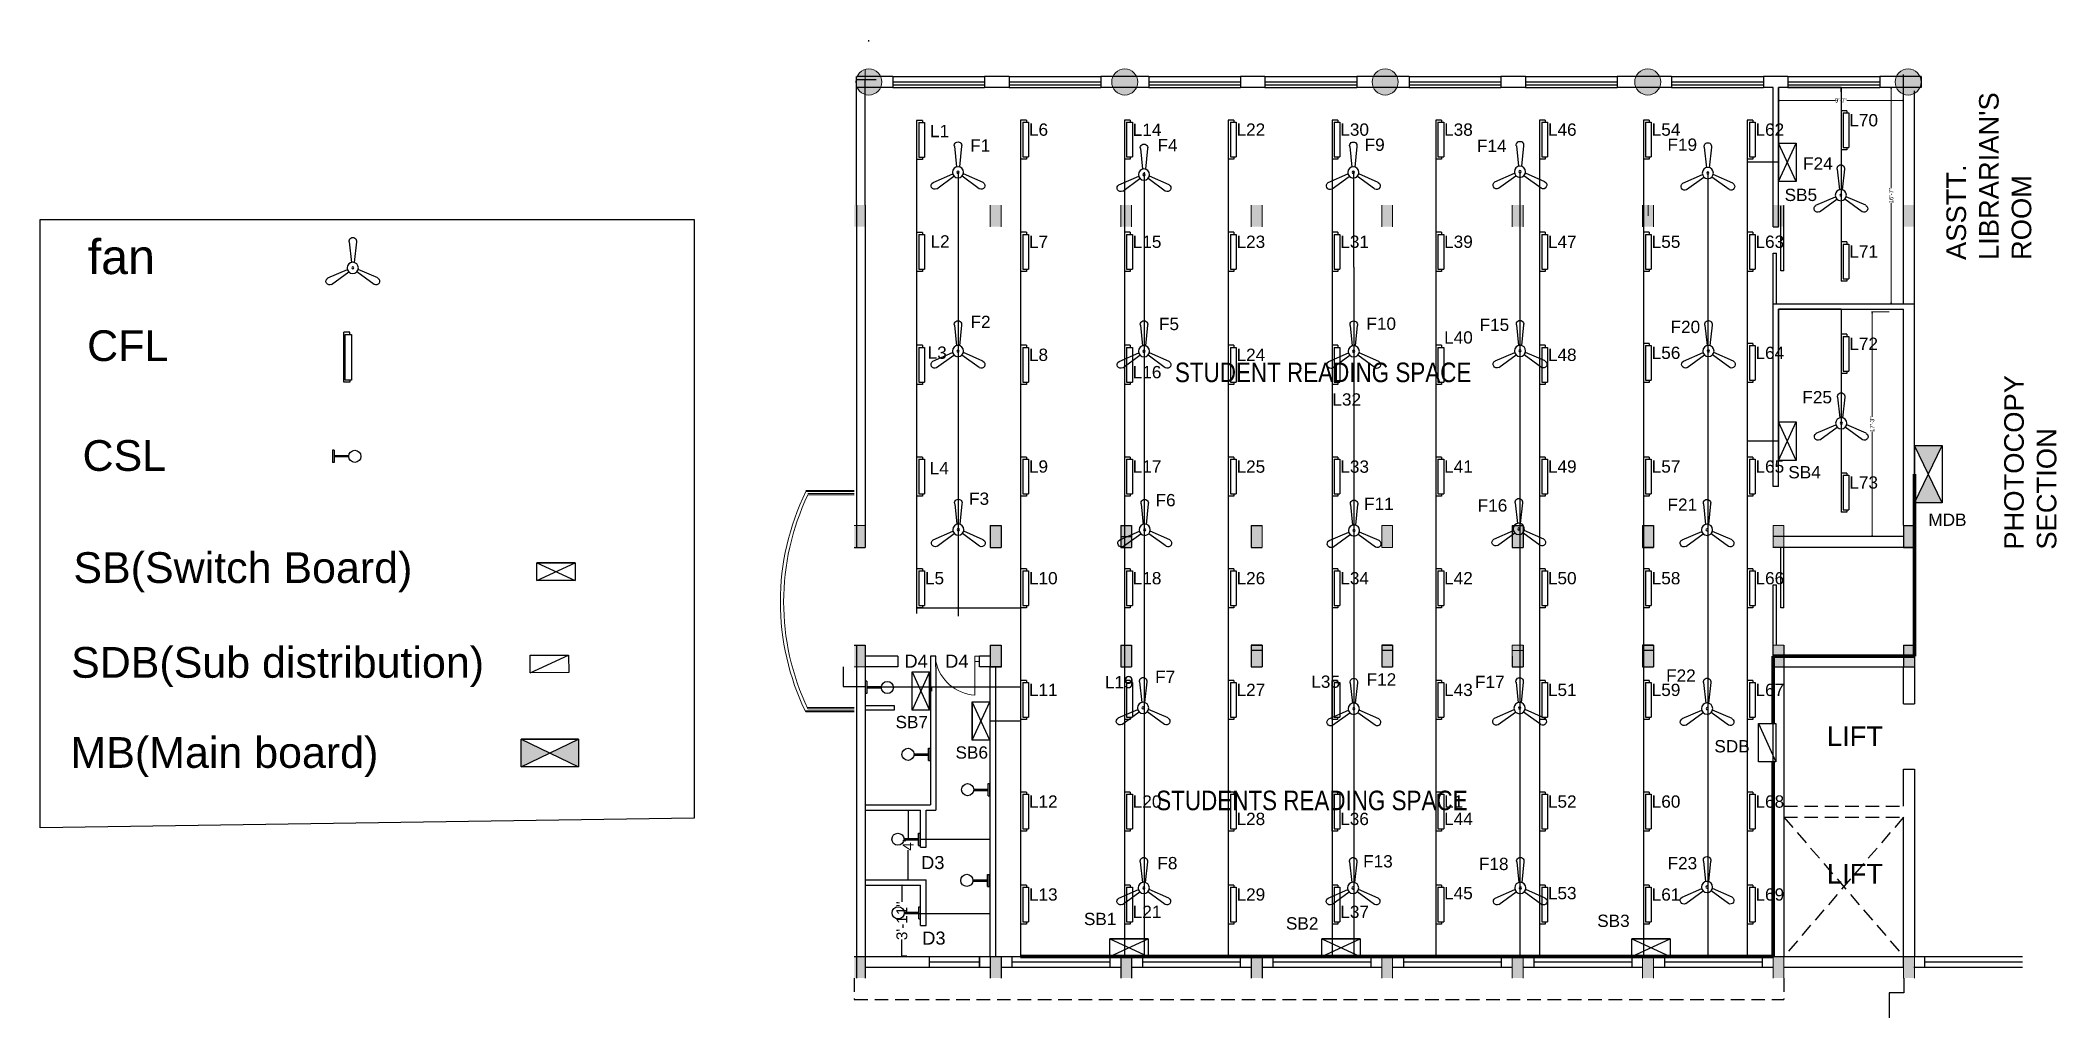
# Model space of a CAD drawing. Header units: inches. Extents: x 2070779 to 2072634, y 883019 to 883918.
import ezdxf

# ---------------------------------------------------------------- set-up
doc = ezdxf.new("R2010")
doc.units = ezdxf.units.IN
doc.header["$MEASUREMENT"] = 0
doc.linetypes.add('DASHED2', pattern=[0.375, 0.25, -0.125])
doc.layers.get('Defpoints').update_dxf_attribs({"lineweight": 25})
for name, color, linetype, lineweight in [('column', 1, 'Continuous', 40), ('DIMANTION', 202, 'Continuous', 18), ("ele 5'-8'", 62, 'Continuous', 25), ('ele ceil', 4, 'Continuous', 25), ('wall', 7, 'Continuous', 30), ('WALL_SEC_', 170, 'Continuous', 25)]:
    doc.layers.add(name, color=color, linetype=linetype, lineweight=lineweight)
doc.styles.get("Standard").update_dxf_attribs({"font": 'arial.ttf'})
doc.dimstyles.new('jaglu', dxfattribs={"dimtxt": 4, "dimasz": 1, "dimexe": 0.5, "dimexo": 0.5, "dimgap": 0.09, "dimtad": 0, "dimdec": 0, "dimzin": 0, "dimdsep": 46, "dimlunit": 4, "dimtxsty": 'Standard', "dimblk": 'OPEN30', "dimcen": 0, "dimclrt": 256, "dimadec": 0, "dimazin": 0, "dimtfac": 1, "dimtdec": 0, "dimtofl": 0, "dimtmove": 0, "dimatfit": 3, "dimldrblk": 'OPEN30', "dimfxl": 1, "dimtolj": 1, "dimtzin": 0, "dimlwd": 20, "dimlwe": 13, "dimarcsym": 0})
doc.dimstyles.get("Standard").update_dxf_attribs({"dimtxt": 10, "dimasz": 0.18, "dimexe": 0.18, "dimexo": 0.0625, "dimgap": 0.09, "dimtad": 0, "dimdec": 4, "dimzin": 0, "dimdsep": 46, "dimtxsty": 'Standard', "dimcen": 0.09, "dimclrd": 2, "dimclrt": 256, "dimadec": 0, "dimazin": 2, "dimtfac": 1, "dimtdec": 4, "dimtmove": 0, "dimatfit": 3, "dimfxl": 1, "dimtolj": 1, "dimtzin": 0, "dimarcsym": 0})

msp = doc.modelspace()

# ---------------------------------------------------------------- texts
at = {"color": 0}
for s, p in [('L1', (2071597.68873, 883828.7569)), ('L6', (2071688.71385, 883830.06999)), ('L14', (2071784.1734, 883829.98888)), ('L22', (2071879.63295, 883830.06999)), ('L30', (2071975.0925, 883830.06999)), ('L38', (2072070.55205, 883830.06999)), ('L46', (2072166.0116, 883830.06999)), ('L54', (2072261.47115, 883830.06999)), ('L62', (2072356.9307, 883830.06999)), ('L70', (2072443.24636, 883838.7145)), ('F1', (2071634.67496, 883815.43877)), ('F4', (2071806.97845, 883815.75231)), ('F9', (2071997.46899, 883816.14123)), ('F14', (2072100.80912, 883815.14322)), ('F19', (2072275.9816, 883816.20955)), ('F24', (2072400.68549, 883798.80273)), ('SB5', (2072383.7272, 883770.00549)), ('L2', (2071598.18532, 883727.19487)), ('L7', (2071688.71385, 883726.87386)), ('L15', (2071784.1734, 883726.87386)), ('L23', (2071879.63295, 883726.87386)), ('L31', (2071975.0925, 883726.87386)), ('L39', (2072070.55205, 883726.87386)), ('L47', (2072166.0116, 883726.87386)), ('L55', (2072261.47115, 883726.87386)), ('L63', (2072356.9307, 883726.87386)), ('L71', (2072443.24636, 883717.96854)), ('F2', (2071635.00223, 883653.11632)), ('F5', (2071808.2857, 883651.20614)), ('F10', (2071999.08305, 883651.48192)), ('L40', (2072070.55205, 883638.81917)), ('F15', (2072103.18554, 883650.45344)), ('F20', (2072278.80694, 883648.51633)), ('L3', (2071595.54649, 883624.82799)), ('L8', (2071688.71385, 883622.85698)), ('L24', (2071879.63295, 883622.85698)), ('L48', (2072166.0116, 883622.85698)), ('L56', (2072261.47115, 883624.67001)), ('L64', (2072356.9307, 883624.67001)), ('L72', (2072443.24636, 883633.001)), ('L16', (2071784.1734, 883606.8948)), ('L32', (2071967.79999, 883581.77093)), ('F25', (2072400.02304, 883583.83084)), ('L4', (2071597.43649, 883518.61588)), ('L9', (2071688.71385, 883520.06971)), ('L17', (2071784.1734, 883520.06971)), ('L25', (2071879.63295, 883519.9886)), ('L33', (2071975.0925, 883519.9886)), ('L41', (2072070.55205, 883519.9886)), ('L49', (2072166.0116, 883520.06971)), ('L57', (2072261.47115, 883520.06971)), ('L65', (2072356.9307, 883520.06971)), ('SB4', (2072387.09645, 883514.80594)), ('F3', (2071633.6411, 883490.45281)), ('F6', (2071805.14414, 883489.12117)), ('L73', (2072443.24636, 883505.3575)), ('F11', (2071996.945, 883485.75347)), ('F16', (2072101.42818, 883484.22304)), ('F21', (2072275.9927, 883484.9379)), ('MDB', (2072515.91186, 883471.0795)), ('L5', (2071593.07069, 883417.30012)), ('L10', (2071688.71385, 883417.30012)), ('L18', (2071784.1734, 883417.30012)), ('L26', (2071879.63295, 883417.30012)), ('L34', (2071975.0925, 883417.30012)), ('L42', (2072070.55205, 883417.30012)), ('L50', (2072166.0116, 883417.30012)), ('L58', (2072261.47115, 883417.30012)), ('L66', (2072356.9307, 883417.30012)), ('L19', (2071758.58586, 883321.61931)), ('F7', (2071804.75585, 883326.42739)), ('L35', (2071948.41804, 883322.06485)), ('F12', (2071999.28715, 883324.13073)), ('F17', (2072098.94717, 883321.80205)), ('F22', (2072274.72285, 883327.64634)), ('L11', (2071688.71385, 883314.53054)), ('L27', (2071879.63295, 883314.53054)), ('L43', (2072070.55205, 883314.53054)), ('L51', (2072166.0116, 883314.53054)), ('L59', (2072261.47115, 883314.53054)), ('L67', (2072356.9307, 883314.53054)), ('SB7', (2071566.0177, 883284.93149)), ('SB6', (2071621.18225, 883256.90135)), ('SDB', (2072319.10164, 883262.64364)), ('L12', (2071688.71385, 883211.76095)), ('L20', (2071784.1734, 883211.76095)), ('L1', (2072070.55205, 883211.76095)), ('L52', (2072166.0116, 883211.76095)), ('L60', (2072261.47115, 883211.76095)), ('L68', (2072356.9307, 883211.76095)), ('L28', (2071879.63295, 883195.79877)), ('L36', (2071975.0007, 883195.79877)), ('L44', (2072070.55205, 883195.79877)), ('F8', (2071806.84076, 883155.10957)), ('F13', (2071996.06345, 883156.77619)), ('F23', (2072276.07199, 883155.07035)), ('F18', (2072102.58705, 883154.3819)), ('L13', (2071688.71385, 883126.25216)), ('L29', (2071879.63295, 883126.25216)), ('L45', (2072070.55205, 883127.51125)), ('L53', (2072166.0116, 883127.51125)), ('L61', (2072261.47115, 883126.25216)), ('L69', (2072356.9307, 883126.25216)), ('SB1', (2071739.27533, 883103.7371)), ('L21', (2071784.1734, 883110.28998)), ('SB2', (2071925.06282, 883099.64752)), ('L37', (2071975.0925, 883110.28998)), ('SB3', (2072211.34782, 883102.02296))]:
    msp.add_text(s, height=11.318177, dxfattribs=at).set_placement(p)
for s, height, p in [('fan', 31.871876, (2070823.05717, 883702.7767)), ('CFL ', 28.278719, (2070822.54797, 883622.76171)), ('CSL', 28.278719, (2070818.32352, 883521.70341)), ('SB(Switch Board) ', 28.278719, (2070809.91157, 883418.57247)), ('SDB(Sub distribution)', 28.278719, (2070807.78062, 883331.32673)), ('MB(Main board)', 28.278719, (2070807.2036, 883248.42336))]:
    msp.add_text(s, height=height).set_placement(p)
at = {"ltscale": 50, "char_height": 18, "attachment_point": 1, "rotation": 90}
for s, insert, width in [("ASSTT.\\PLIBRARIAN'S ROOM ", (2072532.5569, 883715.73125), 184), ('PHOTOCOPY SECTION', (2072585.67346, 883449.20506), 142.75)]:
    msp.add_mtext(s, dxfattribs=dict(at, insert=insert, width=width))
at = {"lineweight": 5, "ltscale": 50, "insert": (2071823.01353, 883621.32682), "char_height": 18, "width": 344.439875, "attachment_point": 1}
msp.add_mtext('{\\fArial Narrow|b0|i0|c0|p34;STUDENT READING SPACE}', dxfattribs=at)
at = {"linetype": 'ByBlock', "lineweight": 5, "ltscale": 50, "char_height": 12, "width": 86, "attachment_point": 1}
for s, insert in [('D4', (2071574.2146, 883352.57734)), ('D4', (2071611.7146, 883352.57734)), ('D3', (2071589.59249, 883167.26061)), ('D3', (2071590.59249, 883097.76061))]:
    msp.add_mtext(s, dxfattribs=dict(at, insert=insert))
at = {"lineweight": 25, "ltscale": 50, "char_height": 18, "width": 142.75, "attachment_point": 1}
for insert in [(2072422.61283, 883286.59381), (2072422.61283, 883159.99209)]:
    msp.add_mtext('LIFT', dxfattribs=dict(at, insert=insert))
at = {"ltscale": 50, "insert": (2071805.8099, 883227.42868), "char_height": 18, "width": 417, "attachment_point": 1}
msp.add_mtext('{\\fArial Narrow|b0|i0|c0|p34;STUDENTS READING SPACE}', dxfattribs=at)

# ---------------------------------------------------------------- blocks, each defined once
blk = doc.blocks.new('*D40')
at = {"layer": 'Defpoints', "color": 0, "ltscale": 50, "transparency": 16777216}
for p in [(2071577.6, 883209.4), (2071577.6, 883209.4), (2071577.6, 883145.5)]:
    blk.add_point(p, dxfattribs=at)
at = {"layer": 'DIMANTION', "color": 0, "lineweight": -2, "ltscale": 50, "transparency": 16777216}
for p, q in [((2071577.6, 883209.4), (2071577.8, 883209.4)), ((2071577.6, 883145.5), (2071577.8, 883145.5))]:
    blk.add_line(p, q, dxfattribs=at)
at = {"layer": 'DIMANTION', "color": 2, "lineweight": -2, "ltscale": 50, "transparency": 16777216}
for p, q in [((2071577.6, 883209.3), (2071577.6, 883182.3)), ((2071577.6, 883145.6), (2071577.6, 883172.6))]:
    blk.add_line(p, q, dxfattribs=at)
at = {"layer": 'DIMANTION', "color": 2, "ltscale": 50, "transparency": 16777216}
for points in [[(2071577.5, 883209.3), (2071577.6, 883209.3), (2071577.6, 883209.4)], [(2071577.5, 883145.6), (2071577.6, 883145.6), (2071577.6, 883145.5)]]:
    blk.add_solid(points, dxfattribs=at)
at = {"layer": 'DIMANTION', "ltscale": 50, "transparency": 16777216, "insert": (2071577.6, 883177.4), "char_height": 10, "attachment_point": 5, "rotation": 90}
blk.add_mtext("\\A1;4'", dxfattribs=at)
blk = doc.blocks.new('*D41')
at = {"layer": 'Defpoints', "color": 0, "ltscale": 50, "transparency": 16777216}
for p in [(2071571.9, 883140.5), (2071572.3, 883140.5), (2071576.3, 883075)]:
    blk.add_point(p, dxfattribs=at)
at = {"layer": 'DIMANTION', "color": 0, "lineweight": -2, "ltscale": 50, "transparency": 16777216}
for p, q in [((2071572.2, 883140.5), (2071571.8, 883140.5)), ((2071576.3, 883075), (2071571.8, 883075))]:
    blk.add_line(p, q, dxfattribs=at)
at = {"layer": 'DIMANTION', "color": 2, "lineweight": -2, "ltscale": 50, "transparency": 16777216}
for p, q in [((2071571.9, 883140.3), (2071571.9, 883125)), ((2071571.9, 883075.1), (2071571.9, 883090.4))]:
    blk.add_line(p, q, dxfattribs=at)
at = {"layer": 'DIMANTION', "color": 2, "ltscale": 50, "transparency": 16777216}
for points in [[(2071571.9, 883140.3), (2071572, 883140.3), (2071571.9, 883140.5)], [(2071571.9, 883075.1), (2071572, 883075.1), (2071571.9, 883075)]]:
    blk.add_solid(points, dxfattribs=at)
at = {"layer": 'DIMANTION', "ltscale": 50, "transparency": 16777216, "insert": (2071571.9, 883107.7), "char_height": 10, "attachment_point": 5, "rotation": 90}
blk.add_mtext('\\A1;3\'-11"', dxfattribs=at)
blk = doc.blocks.new('_Open30')
at = {"layer": 'column', "color": 0, "lineweight": -2}
for p, q in [((-1, 0.3), (0, 0)), ((0, 0), (-1, -0.3)), ((0, 0), (-1, 0))]:
    blk.add_line(p, q, dxfattribs=at)
blk = doc.blocks.new('*D42')
at = {"layer": 'Defpoints', "color": 0, "ltscale": 50, "transparency": 16777216}
for p in [(2072378.1, 883859.2), (2072493.1, 883862.6), (2072493.1, 883859.2)]:
    blk.add_point(p, dxfattribs=at)
at = {"layer": 'DIMANTION', "color": 0, "lineweight": 13, "ltscale": 50, "transparency": 16777216}
for p, q in [((2072378.1, 883859.7), (2072378.1, 883863.1)), ((2072493.1, 883859.7), (2072493.1, 883863.1))]:
    blk.add_line(p, q, dxfattribs=at)
at = {"layer": 'DIMANTION', "color": 0, "lineweight": 20, "ltscale": 50, "transparency": 16777216}
for p, q in [((2072379.1, 883862.6), (2072430.2, 883862.6)), ((2072492.1, 883862.6), (2072441, 883862.6))]:
    blk.add_line(p, q, dxfattribs=at)
at = {"layer": 'DIMANTION', "color": 0, "lineweight": 20, "ltscale": 50, "transparency": 16777216, "rotation": 180}
blk.add_blockref('_Open30', (2072378.1, 883862.6), dxfattribs=at)
at = {"layer": 'DIMANTION', "color": 0, "lineweight": 20, "ltscale": 50, "transparency": 16777216}
blk.add_blockref('_Open30', (2072493.1, 883862.6), dxfattribs=at)
at = {"layer": 'DIMANTION', "ltscale": 50, "transparency": 16777216, "insert": (2072435.6, 883862.6), "char_height": 4, "attachment_point": 5}
blk.add_mtext('\\A1;9\'-7"', dxfattribs=at)
blk = doc.blocks.new('*D43')
at = {"layer": 'Defpoints', "color": 0, "ltscale": 50, "transparency": 16777216}
for p in [(2072470.2, 883874.6), (2072470.2, 883675.4), (2072481.7, 883675.4)]:
    blk.add_point(p, dxfattribs=at)
at = {"layer": 'DIMANTION', "color": 0, "lineweight": 13, "ltscale": 50, "transparency": 16777216}
for p, q in [((2072470.7, 883874.6), (2072482.2, 883874.6)), ((2072470.7, 883675.4), (2072482.2, 883675.4))]:
    blk.add_line(p, q, dxfattribs=at)
at = {"layer": 'DIMANTION', "color": 0, "lineweight": 20, "ltscale": 50, "transparency": 16777216}
for p, q in [((2072481.7, 883873.6), (2072481.7, 883781.8)), ((2072481.7, 883676.4), (2072481.7, 883768.2))]:
    blk.add_line(p, q, dxfattribs=at)
for p, rotation in [((2072481.7, 883874.6), 90), ((2072481.7, 883675.4), 270)]:
    blk.add_blockref('_Open30', p, dxfattribs=dict(at, rotation=rotation))
at = {"layer": 'DIMANTION', "ltscale": 50, "transparency": 16777216, "insert": (2072481.7, 883775), "char_height": 4, "attachment_point": 5, "rotation": 90}
blk.add_mtext('\\A1;16\'-7"', dxfattribs=at)
blk = doc.blocks.new('*D44')
at = {"layer": 'Defpoints', "color": 0, "ltscale": 50, "transparency": 16777216}
for p in [(2072480.4, 883667.9), (2072464.2, 883461.3), (2072465.2, 883461.3)]:
    blk.add_point(p, dxfattribs=at)
at = {"layer": 'DIMANTION', "color": 0, "lineweight": 13, "ltscale": 50, "transparency": 16777216}
for p, q in [((2072479.9, 883667.9), (2072463.7, 883667.9)), ((2072464.7, 883461.3), (2072463.7, 883461.3))]:
    blk.add_line(p, q, dxfattribs=at)
at = {"layer": 'DIMANTION', "color": 0, "lineweight": 20, "ltscale": 50, "transparency": 16777216}
for p, q in [((2072464.2, 883666.9), (2072464.2, 883571.4)), ((2072464.2, 883462.3), (2072464.2, 883557.8))]:
    blk.add_line(p, q, dxfattribs=at)
for p, rotation in [((2072464.2, 883667.9), 90), ((2072464.2, 883461.3), 270)]:
    blk.add_blockref('_Open30', p, dxfattribs=dict(at, rotation=rotation))
at = {"layer": 'DIMANTION', "ltscale": 50, "transparency": 16777216, "insert": (2072464.2, 883564.6), "char_height": 4, "attachment_point": 5, "rotation": 90}
blk.add_mtext('\\A1;17\'-3"', dxfattribs=at)
blk = doc.blocks.new('FAN C')
at = {"layer": 'ele ceil', "color": 7}
for p, q in [((10954.7, -3256.2), (10972.8, -3264.1)), ((10958.1, -3250.3), (10974, -3261.9)), ((10997.3, -3250.3), (10981.4, -3261.9)), ((11000.7, -3256.2), (10982.7, -3264.1)), ((10974.4, -3289.4), (10976.4, -3270.5)), ((10981, -3289.4), (10979, -3270.5))]:
    blk.add_line(p, q, dxfattribs=at)
for radius in [5.15, 1.03]:
    blk.add_circle((10977.7, -3265.5), radius, dxfattribs=at)
for centre, start, end in [((10956.4, -3253.2), 59.9957, 239.9957), ((10999, -3253.2), 300, 120), ((10977.7, -3290.1), 167.6929, 12.3071)]:
    blk.add_arc(centre, 3.4, start, end, dxfattribs=at)
blk = doc.blocks.new('fdgd')
at = {"layer": "ele 5'-8'"}
for p, q in [((19113.7, 2267.4), (19112.7, 2267.4)), ((19112.7, 2267.4), (19112.7, 2259.9)), ((19113.7, 2267.4), (19113.7, 2259.9)), ((19122.6, 2264), (19113.7, 2264)), ((19122.6, 2263.2), (19113.7, 2263.2)), ((19113.7, 2259.9), (19112.7, 2259.9))]:
    blk.add_line(p, q, dxfattribs=at)
blk.add_circle((19126.3, 2263.6), 3.72, dxfattribs=at)
blk = doc.blocks.new('cxgbcf')
at = {"layer": "ele 5'-8'", "color": 30}
for p, q in [((19002.9, 2830.9), (19000.9, 2830.9)), ((19000.9, 2830.9), (19000.9, 2825.6)), ((19002.9, 2826.7), (19002.9, 2832.7)), ((19002.9, 2832.7), (19044.9, 2832.7)), ((19044.9, 2826.7), (19002.9, 2826.7)), ((19044.9, 2832.7), (19044.9, 2826.7)), ((19044.9, 2830.9), (19046.9, 2830.9)), ((19046.9, 2830.9), (19046.9, 2825.6))]:
    blk.add_line(p, q, dxfattribs=at)
blk = doc.blocks.new('RET')
at = {"layer": "ele 5'-8'", "color": 30}
blk.add_line((-1331.3, 51083.4), (-1285.3, 51083.4), dxfattribs=at)
at = {"layer": "ele 5'-8'", "color": 30, "rotation": 180}
blk.add_blockref('cxgbcf', (17715.5, 53909), dxfattribs=at)

# ---------------------------------------------------------------- dimensions: what is measured, and where the dimension line sits
at = {"layer": 'DIMANTION', "ltscale": 50}
for base, p1, p2, picture, middle in [((2072481.6792, 883675.43671), (2072470.1792, 883874.56155), (2072470.1792, 883675.43671), '*D43', (2072481.6792, 883774.99913)), ((2072464.1792, 883461.31187), (2072480.42245, 883667.89617), (2072465.1792, 883461.31187), '*D44', (2072464.1792, 883564.60402))]:
    dim = msp.add_linear_dim(base=base, p1=p1, p2=p2, angle=90, dimstyle='jaglu', dxfattribs=at)
    dim.commit()
    dim.dimension.update_dxf_attribs({"geometry": picture, "text_midpoint": middle})
dim = msp.add_linear_dim(base=(2072493.12949, 883862.55429), p1=(2072378.12949, 883859.17929), p2=(2072493.12949, 883859.17929), dimstyle='jaglu', dxfattribs=at)
dim.commit()
dim.dimension.update_dxf_attribs({"geometry": '*D42', "text_midpoint": (2072435.62949, 883862.55429)})
for base, p1, p2, text, picture, middle in [((2071577.57907, 883209.44387), (2071577.57907, 883145.45187), (2071577.57907, 883209.44387), "4'", '*D40', (2071577.57907, 883177.44787)), ((2071571.93699, 883140.45187), (2071576.34944, 883074.95187), (2071572.30251, 883140.45187), '3\'-11"', '*D41', (2071571.93699, 883107.70187))]:
    dim = msp.add_linear_dim(base=base, p1=p1, p2=p2, angle=90, text=text, dimstyle='Standard', dxfattribs=at)
    dim.commit()
    dim.dimension.update_dxf_attribs({"geometry": picture, "text_midpoint": middle})

# ---------------------------------------------------------------- hatches: boundary and pattern name
at = {"lineweight": 5, "ltscale": 50}
h = msp.add_hatch(color=256, dxfattribs=at)
h.paths.add_polyline_path([(2072028.30812, 883879.56155, 1), (2072004.30812, 883879.56155, 1)])
h.paths.add_polyline_path([(2071788.84048, 883879.56155, 1), (2071764.84048, 883879.56155, 1)])
h.paths.add_polyline_path([(2071553.50159, 883879.56155, 1), (2071529.50159, 883879.56155, 1)])
h = msp.add_hatch(color=256, dxfattribs=at)
h.paths.add_polyline_path([(2072245.84012, 883879.56155, 1), (2072269.84012, 883879.56155, 1)])
h.paths.add_polyline_path([(2072506.68799, 883887.04561, 0.0105337983), (2072485.53858, 883881.90387, 0.0491531951), (2072485.30776, 883879.56155, 0.2166900567), (2072489.42014, 883870.51801, -0.0097119523), (2072508.46686, 883875.14856, 0.094425822), (2072509.30776, 883879.56155, 0.1699668904)])
h.paths.add_polyline_path([(2072485.53858, 883881.90387, -0.0105337983), (2072506.68799, 883887.04561, 0.6380470788)])
h.paths.add_polyline_path([(2072508.46686, 883875.14856, 0.0097119523), (2072489.42014, 883870.51801, 0.5178944941)])
at = {"true_color": 0x2776bb}
h = msp.add_hatch(color=152, dxfattribs=at)
h.dxf.hatch_style = 1
h.paths.add_polyline_path([(2072528.66711, 883544.96712), (2072503.12949, 883544.96712), (2072515.8983, 883518.6945)])
h.paths.add_polyline_path([(2072515.8983, 883518.6945), (2072503.12949, 883492.42187), (2072528.66711, 883492.42187)])
h = msp.add_hatch(color=152, dxfattribs=at)
h.dxf.hatch_style = 1
h.paths.add_polyline_path([(2071248.0873, 883262.20284), (2071274.35993, 883249.43402), (2071274.35993, 883274.97165)])
h.paths.add_polyline_path([(2071221.81468, 883249.43402), (2071248.0873, 883262.20284), (2071221.81468, 883274.97165)])
at = {"lineweight": 5, "ltscale": 50}
h = msp.add_hatch(color=256, dxfattribs=at)
h.paths.add_polyline_path([(2072493.12949, 883054.95187), (2072503.12949, 883054.95187), (2072503.12949, 883074.95187), (2072493.12949, 883074.95187)])
h.paths.add_polyline_path([(2072383.12949, 883074.95187), (2072373.12949, 883074.95187), (2072373.12949, 883054.95187), (2072383.12949, 883054.95187)])
h.paths.add_polyline_path([(2072253.12949, 883054.95187), (2072263.12949, 883054.95187), (2072263.12949, 883074.95187), (2072253.12949, 883074.95187)])
at = {"layer": 'wall', "ltscale": 50}
h = msp.add_hatch(color=256, dxfattribs=at)
h.paths.add_polyline_path([(2071528.12949, 883746.31187), (2071538.12949, 883746.31187), (2071538.12949, 883766.31187), (2071528.12949, 883766.31187)])
h.paths.add_polyline_path([(2071538.12949, 883471.31187), (2071528.12949, 883471.31187), (2071528.12949, 883451.31187), (2071538.12949, 883451.31187)])
h.paths.add_polyline_path([(2071663.12949, 883766.31187), (2071653.12949, 883766.31187), (2071653.12949, 883746.31187), (2071663.12949, 883746.31187)])
h.paths.add_polyline_path([(2071773.12949, 883746.31187), (2071783.12949, 883746.31187), (2071783.12949, 883766.31187), (2071773.12949, 883766.31187)])
h.paths.add_polyline_path([(2071903.12949, 883766.31187), (2071893.12949, 883766.31187), (2071893.12949, 883746.31187), (2071903.12949, 883746.31187)])
h.paths.add_polyline_path([(2071903.12949, 883471.31187), (2071893.12949, 883471.31187), (2071893.12949, 883451.31187), (2071903.12949, 883451.31187)])
h.paths.add_polyline_path([(2071783.12949, 883471.31187), (2071773.12949, 883471.31187), (2071773.12949, 883451.31187), (2071783.12949, 883451.31187)])
h.paths.add_polyline_path([(2071663.12949, 883471.31187), (2071653.12949, 883471.31187), (2071653.12949, 883451.31187), (2071663.12949, 883451.31187)])
h = msp.add_hatch(color=256, dxfattribs=at)
h.paths.add_polyline_path([(2072503.12949, 883766.31187), (2072493.12949, 883766.31187), (2072493.12949, 883746.31187), (2072503.12949, 883746.31187)])
h.paths.add_polyline_path([(2072373.12949, 883746.31187), (2072383.12949, 883746.31187), (2072383.12949, 883766.31187), (2072373.12949, 883766.31187)])
h.paths.add_polyline_path([(2072253.12949, 883746.31187), (2072263.12949, 883746.31187), (2072263.12949, 883766.31187), (2072253.12949, 883766.31187)])
h.paths.add_polyline_path([(2072133.12949, 883746.31187), (2072143.12949, 883746.31187), (2072143.12949, 883766.31187), (2072133.12949, 883766.31187)])
h.paths.add_polyline_path([(2072013.12949, 883746.31187), (2072023.12949, 883746.31187), (2072023.12949, 883766.31187), (2072013.12949, 883766.31187)])
h.paths.add_polyline_path([(2072133.12949, 883451.31187), (2072143.12949, 883451.31187), (2072143.12949, 883471.31187), (2072133.12949, 883471.31187)])
h.paths.add_polyline_path([(2072263.12949, 883471.31187), (2072253.12949, 883471.31187), (2072253.12949, 883451.31187), (2072263.12949, 883451.31187)])
h.paths.add_polyline_path([(2072383.12949, 883471.31187), (2072373.12949, 883471.31187), (2072373.12949, 883451.31187), (2072383.12949, 883451.31187)])
h.paths.add_polyline_path([(2072503.12949, 883471.31187), (2072493.12949, 883471.31187), (2072493.12949, 883451.31187), (2072503.12949, 883451.31187)])
h.paths.add_polyline_path([(2072013.12949, 883451.31187), (2072023.12949, 883451.31187), (2072023.12949, 883471.31187), (2072013.12949, 883471.31187)])
h = msp.add_hatch(color=256, dxfattribs=at)
h.paths.add_polyline_path([(2071528.12949, 883341.31187), (2071538.12949, 883341.31187), (2071538.12949, 883361.31187), (2071528.12949, 883361.31187)])
h.paths.add_polyline_path([(2071663.12949, 883361.31187), (2071653.12949, 883361.31187), (2071653.12949, 883341.31187), (2071663.12949, 883341.31187)])
h.paths.add_polyline_path([(2071783.12949, 883361.31187), (2071773.12949, 883361.31187), (2071773.12949, 883341.31187), (2071783.12949, 883341.31187)])
h.paths.add_polyline_path([(2071903.12949, 883361.31187), (2071893.12949, 883361.31187), (2071893.12949, 883341.31187), (2071903.12949, 883341.31187)])
h.paths.add_polyline_path([(2072023.12949, 883361.31187), (2072013.12949, 883361.31187), (2072013.12949, 883341.31187), (2072023.12949, 883341.31187)])
h.paths.add_polyline_path([(2072143.12949, 883361.31187), (2072133.12949, 883361.31187), (2072133.12949, 883341.31187), (2072143.12949, 883341.31187)])
h.paths.add_polyline_path([(2072143.12949, 883074.95187), (2072133.12949, 883074.95187), (2072133.12949, 883054.95187), (2072143.12949, 883054.95187)])
h.paths.add_polyline_path([(2072023.12949, 883074.95187), (2072013.12949, 883074.95187), (2072013.12949, 883054.95187), (2072023.12949, 883054.95187)])
h.paths.add_polyline_path([(2071903.12949, 883074.95187), (2071893.12949, 883074.95187), (2071893.12949, 883054.95187), (2071903.12949, 883054.95187)])
h.paths.add_polyline_path([(2071773.12949, 883054.95187), (2071783.12949, 883054.95187), (2071783.12949, 883074.95187), (2071773.12949, 883074.95187)])
h.paths.add_polyline_path([(2071653.12949, 883054.95187), (2071663.12949, 883054.95187), (2071663.12949, 883074.95187), (2071653.12949, 883074.95187)])
h.paths.add_polyline_path([(2071528.12949, 883054.95187), (2071538.12949, 883054.95187), (2071538.12949, 883074.95187), (2071528.12949, 883074.95187)])
h = msp.add_hatch(color=256, dxfattribs=at)
h.paths.add_polyline_path([(2072263.12949, 883361.31187), (2072253.12949, 883361.31187), (2072253.12949, 883341.31187), (2072263.12949, 883341.31187)])
h.paths.add_polyline_path([(2072383.12949, 883361.31187), (2072373.12949, 883361.31187), (2072373.12949, 883341.31187), (2072383.12949, 883341.31187)])
h.paths.add_polyline_path([(2072503.12949, 883361.31187), (2072493.12949, 883361.31187), (2072493.12949, 883341.31187), (2072503.12949, 883341.31187)])

# ---------------------------------------------------------------- linework, layer by layer
at = {"color": 244, "true_color": 0x991b1e}
for p, q in [((2071541.50159, 883916.84294), (2071541.50159, 883917.89473)), ((2072435.60211, 883874.56155), (2072435.60211, 883696.33602)), ((2071585.42644, 883844.20457), (2071585.42644, 883844.20457)), ((2071585.42644, 883844.20457), (2071585.42644, 883844.20457)), ((2071585.42644, 883844.20457), (2071585.42644, 883390.31708)), ((2071681.06959, 883844.20457), (2071681.06959, 883074.95187)), ((2071776.52914, 883844.20457), (2071776.52914, 883074.95187)), ((2071871.98869, 883844.20457), (2071871.98869, 883074.95187)), ((2071967.44825, 883844.20457), (2071967.44825, 883074.95187)), ((2072062.9078, 883844.20457), (2072062.9078, 883074.95187)), ((2072158.36735, 883844.20457), (2072158.36735, 883074.95187)), ((2072253.8269, 883844.20457), (2072253.8269, 883074.95187)), ((2072349.28645, 883844.20457), (2072349.28645, 883074.95187)), ((2072378.12948, 883805.67958), (2072349.28645, 883805.67958)), ((2072435.60211, 883670.43671), (2072435.60211, 883483.72498)), ((2072378.12948, 883549.01341), (2072349.28645, 883549.01341)), ((2071585.42644, 883395.6676), (2071681.06959, 883395.6676)), ((2071539.56313, 883323.03768), (2071598.12949, 883323.03768)), ((2071598.12949, 883323.03768), (2071681.06959, 883323.03768)), ((2071652.63728, 883291.5508), (2071681.06959, 883291.5508)), ((2071681.06959, 883291.5508), (2071681.06959, 883291.5508))]:
    msp.add_line(p, q, dxfattribs=at)
at = {"lineweight": 5, "ltscale": 50}
for p, q in [((2071538.12949, 883868.04508), (2071538.12949, 883891.07801)), ((2071653.12949, 883766.31187), (2071653.12949, 883746.31187)), ((2071663.12949, 883766.31187), (2071663.12949, 883746.31187)), ((2071773.12949, 883766.31187), (2071773.12949, 883746.31187)), ((2071783.12949, 883766.31187), (2071783.12949, 883746.31187)), ((2071893.12949, 883766.31187), (2071893.12949, 883746.31187)), ((2071903.12949, 883766.31187), (2071903.12949, 883746.31187)), ((2072013.12949, 883766.31187), (2072013.12949, 883746.31187)), ((2072023.12949, 883766.31187), (2072023.12949, 883746.31187)), ((2072133.12949, 883766.31187), (2072133.12949, 883746.31187)), ((2072143.12949, 883766.31187), (2072143.12949, 883746.31187)), ((2072253.12949, 883766.31187), (2072253.12949, 883746.31187)), ((2072258.12949, 883766.31187), (2072258.12949, 883756.31187)), ((2072263.12949, 883766.31187), (2072263.12949, 883746.31187)), ((2072373.12949, 883766.31187), (2072373.12949, 883746.31187)), ((2072383.12949, 883766.31187), (2072383.12949, 883746.31187)), ((2072493.12949, 883766.31187), (2072493.12949, 883746.31187)), ((2072503.12949, 883766.31187), (2072503.12949, 883746.31187)), ((2071528.12949, 883471.31187), (2071538.12949, 883471.31187)), ((2071903.12949, 883471.31187), (2071903.12949, 883451.31187)), ((2072013.12949, 883471.31187), (2072013.12949, 883451.31187)), ((2072013.12949, 883471.31187), (2072023.12949, 883471.31187)), ((2072023.12949, 883471.31187), (2072023.12949, 883451.31187)), ((2072373.12949, 883471.31187), (2072383.12949, 883471.31187)), ((2072373.12949, 883471.31187), (2072373.12949, 883451.31187)), ((2072383.12949, 883471.31187), (2072383.12949, 883451.31187)), ((2072013.12949, 883451.31187), (2072023.12949, 883451.31187)), ((2072373.12949, 883451.31187), (2072383.12949, 883451.31187)), ((2072373.12949, 883451.31187), (2072373.12949, 883450.81151)), ((2072133.12949, 883361.31187), (2072143.12949, 883361.31187)), ((2072143.12949, 883361.31187), (2072133.12949, 883361.31187)), ((2072133.12949, 883361.31187), (2072133.12949, 883341.31187)), ((2072143.12949, 883356.31187), (2072133.12949, 883356.31187)), ((2072373.12949, 883361.31187), (2072383.12949, 883361.31187)), ((2072373.12949, 883361.31187), (2072373.12949, 883341.31187)), ((2072383.12949, 883361.31187), (2072383.12949, 883341.31187)), ((2071528.12949, 883341.31187), (2071538.12949, 883341.31187)), ((2072373.12949, 883341.31187), (2072383.12949, 883341.31187)), ((2072013.12949, 883074.95187), (2072013.12949, 883054.95187)), ((2072023.12949, 883074.95187), (2072023.12949, 883054.95187)), ((2072133.12949, 883074.95187), (2072133.12949, 883054.95187)), ((2072143.12949, 883074.95187), (2072143.12949, 883054.95187)), ((2072253.12949, 883074.95187), (2072253.12949, 883054.95187)), ((2072263.12949, 883074.95187), (2072263.12949, 883054.95187)), ((2072383.12949, 883074.95187), (2072373.12949, 883074.95187)), ((2072373.12949, 883074.95187), (2072373.12949, 883054.95187)), ((2072383.12949, 883074.95187), (2072383.12949, 883054.95187)), ((2072493.12949, 883074.95187), (2072493.12949, 883054.95187)), ((2072503.12949, 883074.95187), (2072493.12949, 883074.95187)), ((2072503.12949, 883074.95187), (2072503.12949, 883054.95187))]:
    msp.add_line(p, q, dxfattribs=at)
at = {"color": 244, "lineweight": 30, "true_color": 0x991b1e}
for p, q in [((2072378.12949, 883874.56155), (2072378.12948, 883805.67812)), ((2072435.60211, 883874.56155), (2072378.12949, 883874.56155)), ((2072378.12949, 883670.43671), (2072378.12948, 883549.01341)), ((2072435.60211, 883670.43671), (2072378.12949, 883670.43671))]:
    msp.add_line(p, q, dxfattribs=at)
for p, q in [((2072435.60211, 883870.56676), (2072435.60211, 883874.56155)), ((2071517.99735, 883341.31187), (2071517.99735, 883323.43159)), ((2071517.99735, 883323.43159), (2071538.12949, 883323.43159))]:
    msp.add_line(p, q)
at = {"color": 30}
for p, q in [((2072440.88289, 883853.07981), (2072435.60211, 883853.07981)), ((2072435.60211, 883853.07981), (2072435.60211, 883817.08198)), ((2072440.88289, 883853.07981), (2072440.88289, 883851.12419)), ((2071590.70722, 883844.15829), (2071585.42644, 883844.15829)), ((2071585.42644, 883844.15829), (2071585.42644, 883808.16045)), ((2071587.43102, 883842.20267), (2071592.71895, 883842.20267)), ((2071587.43102, 883842.20267), (2071587.43102, 883810.2783)), ((2071590.70722, 883844.15829), (2071590.70722, 883842.20267)), ((2071592.71895, 883842.20267), (2071592.71895, 883810.2783)), ((2071686.35038, 883844.43531), (2071681.06959, 883844.43531)), ((2071681.06959, 883844.43531), (2071681.06959, 883808.43747)), ((2071683.07417, 883842.47969), (2071688.3621, 883842.47969)), ((2071683.07417, 883842.47969), (2071683.07417, 883810.55532)), ((2071686.35038, 883844.43531), (2071686.35038, 883842.47969)), ((2071688.3621, 883842.47969), (2071688.3621, 883810.55532)), ((2071781.80993, 883844.43531), (2071776.52914, 883844.43531)), ((2071776.52914, 883844.43531), (2071776.52914, 883808.43747)), ((2071778.53373, 883842.47969), (2071783.82165, 883842.47969)), ((2071778.53373, 883842.47969), (2071778.53373, 883810.55532)), ((2071781.80993, 883844.43531), (2071781.80993, 883842.47969)), ((2071783.82165, 883842.47969), (2071783.82165, 883810.55532)), ((2071877.26948, 883844.43531), (2071871.98869, 883844.43531)), ((2071871.98869, 883844.43531), (2071871.98869, 883808.43747)), ((2071873.99328, 883842.47969), (2071879.2812, 883842.47969)), ((2071873.99328, 883842.47969), (2071873.99328, 883810.55532)), ((2071877.26948, 883844.43531), (2071877.26948, 883842.47969)), ((2071879.2812, 883842.47969), (2071879.2812, 883810.55532)), ((2071972.72903, 883844.43531), (2071967.44825, 883844.43531)), ((2071967.44825, 883844.43531), (2071967.44825, 883808.43747)), ((2071969.45283, 883842.47969), (2071974.74075, 883842.47969)), ((2071969.45283, 883842.47969), (2071969.45283, 883810.55532)), ((2071972.72903, 883844.43531), (2071972.72903, 883842.47969)), ((2071974.74075, 883842.47969), (2071974.74075, 883810.55532)), ((2072068.18858, 883844.43531), (2072062.9078, 883844.43531)), ((2072062.9078, 883844.43531), (2072062.9078, 883808.43747)), ((2072064.91238, 883842.47969), (2072070.20031, 883842.47969)), ((2072064.91238, 883842.47969), (2072064.91238, 883810.55532)), ((2072068.18858, 883844.43531), (2072068.18858, 883842.47969)), ((2072070.20031, 883842.47969), (2072070.20031, 883810.55532)), ((2072163.64813, 883844.43531), (2072158.36735, 883844.43531)), ((2072158.36735, 883844.43531), (2072158.36735, 883808.43747)), ((2072160.37193, 883842.47969), (2072165.65986, 883842.47969)), ((2072160.37193, 883842.47969), (2072160.37193, 883810.55532)), ((2072163.64813, 883844.43531), (2072163.64813, 883842.47969)), ((2072165.65986, 883842.47969), (2072165.65986, 883810.55532)), ((2072259.10768, 883844.43531), (2072253.8269, 883844.43531)), ((2072253.8269, 883844.43531), (2072253.8269, 883808.43747)), ((2072255.83148, 883842.47969), (2072261.11941, 883842.47969)), ((2072255.83148, 883842.47969), (2072255.83148, 883810.55532)), ((2072259.10768, 883844.43531), (2072259.10768, 883842.47969)), ((2072261.11941, 883842.47969), (2072261.11941, 883810.55532)), ((2072354.56723, 883844.43531), (2072349.28645, 883844.43531)), ((2072349.28645, 883844.43531), (2072349.28645, 883808.43747)), ((2072351.29103, 883842.47969), (2072356.57896, 883842.47969)), ((2072351.29103, 883842.47969), (2072351.29103, 883810.55532)), ((2072354.56723, 883844.43531), (2072354.56723, 883842.47969)), ((2072356.57896, 883842.47969), (2072356.57896, 883810.55532)), ((2072437.60669, 883851.12419), (2072442.89462, 883851.12419)), ((2072437.60669, 883851.12419), (2072437.60669, 883819.19983)), ((2072442.89462, 883851.12419), (2072442.89462, 883819.19983)), ((2072440.88289, 883817.08198), (2072435.60211, 883817.08198)), ((2072437.60669, 883819.19983), (2072442.89462, 883819.19983)), ((2072440.88289, 883819.19983), (2072440.88289, 883817.08198)), ((2071590.70722, 883808.16045), (2071585.42644, 883808.16045)), ((2071587.43102, 883810.2783), (2071592.71895, 883810.2783)), ((2071590.70722, 883810.2783), (2071590.70722, 883808.16045)), ((2071686.35038, 883808.43747), (2071681.06959, 883808.43747)), ((2071683.07417, 883810.55532), (2071688.3621, 883810.55532)), ((2071686.35038, 883810.55532), (2071686.35038, 883808.43747)), ((2071781.80993, 883808.43747), (2071776.52914, 883808.43747)), ((2071778.53373, 883810.55532), (2071783.82165, 883810.55532)), ((2071781.80993, 883810.55532), (2071781.80993, 883808.43747)), ((2071877.26948, 883808.43747), (2071871.98869, 883808.43747)), ((2071873.99328, 883810.55532), (2071879.2812, 883810.55532)), ((2071877.26948, 883810.55532), (2071877.26948, 883808.43747)), ((2071972.72903, 883808.43747), (2071967.44825, 883808.43747)), ((2071969.45283, 883810.55532), (2071974.74075, 883810.55532)), ((2071972.72903, 883810.55532), (2071972.72903, 883808.43747)), ((2072068.18858, 883808.43747), (2072062.9078, 883808.43747)), ((2072064.91238, 883810.55532), (2072070.20031, 883810.55532)), ((2072068.18858, 883810.55532), (2072068.18858, 883808.43747)), ((2072163.64813, 883808.43747), (2072158.36735, 883808.43747)), ((2072160.37193, 883810.55532), (2072165.65986, 883810.55532)), ((2072163.64813, 883810.55532), (2072163.64813, 883808.43747)), ((2072259.10768, 883808.43747), (2072253.8269, 883808.43747)), ((2072255.83148, 883810.55532), (2072261.11941, 883810.55532)), ((2072259.10768, 883810.55532), (2072259.10768, 883808.43747)), ((2072354.56723, 883808.43747), (2072349.28645, 883808.43747)), ((2072351.29103, 883810.55532), (2072356.57896, 883810.55532)), ((2072354.56723, 883810.55532), (2072354.56723, 883808.43747)), ((2071590.70722, 883741.11504), (2071585.42644, 883741.11504)), ((2071585.42644, 883741.11504), (2071585.42644, 883705.11721)), ((2071590.70722, 883741.11504), (2071590.70722, 883739.15942)), ((2071686.35038, 883741.23918), (2071681.06959, 883741.23918)), ((2071681.06959, 883741.23918), (2071681.06959, 883705.24134)), ((2071686.35038, 883741.23918), (2071686.35038, 883739.28356)), ((2071781.80993, 883741.23918), (2071776.52914, 883741.23918)), ((2071776.52914, 883741.23918), (2071776.52914, 883705.24134)), ((2071781.80993, 883741.23918), (2071781.80993, 883739.28356)), ((2071877.26948, 883741.23918), (2071871.98869, 883741.23918)), ((2071871.98869, 883741.23918), (2071871.98869, 883705.24134)), ((2071877.26948, 883741.23918), (2071877.26948, 883739.28356)), ((2071972.72903, 883741.23918), (2071967.44825, 883741.23918)), ((2071967.44825, 883741.23918), (2071967.44825, 883705.24134)), ((2071972.72903, 883741.23918), (2071972.72903, 883739.28356)), ((2072068.18858, 883741.23918), (2072062.9078, 883741.23918)), ((2072062.9078, 883741.23918), (2072062.9078, 883705.24134)), ((2072068.18858, 883741.23918), (2072068.18858, 883739.28356)), ((2072163.64813, 883741.23918), (2072158.36735, 883741.23918)), ((2072158.36735, 883741.23918), (2072158.36735, 883705.24134)), ((2072163.64813, 883741.23918), (2072163.64813, 883739.28356)), ((2072259.10768, 883741.23918), (2072253.8269, 883741.23918)), ((2072253.8269, 883741.23918), (2072253.8269, 883705.24134)), ((2072259.10768, 883741.23918), (2072259.10768, 883739.28356)), ((2072354.56723, 883741.23918), (2072349.28645, 883741.23918)), ((2072349.28645, 883741.23918), (2072349.28645, 883705.24134)), ((2072354.56723, 883741.23918), (2072354.56723, 883739.28356)), ((2071587.43102, 883739.15942), (2071592.71895, 883739.15942)), ((2071587.43102, 883739.15942), (2071587.43102, 883707.23506)), ((2071592.71895, 883739.15942), (2071592.71895, 883707.23506)), ((2071683.07417, 883739.28356), (2071688.3621, 883739.28356)), ((2071683.07417, 883739.28356), (2071683.07417, 883707.35919)), ((2071688.3621, 883739.28356), (2071688.3621, 883707.35919)), ((2071778.53373, 883739.28356), (2071783.82165, 883739.28356)), ((2071778.53373, 883739.28356), (2071778.53373, 883707.35919)), ((2071783.82165, 883739.28356), (2071783.82165, 883707.35919)), ((2071873.99328, 883739.28356), (2071879.2812, 883739.28356)), ((2071873.99328, 883739.28356), (2071873.99328, 883707.35919)), ((2071879.2812, 883739.28356), (2071879.2812, 883707.35919)), ((2071969.45283, 883739.28356), (2071974.74075, 883739.28356)), ((2071969.45283, 883739.28356), (2071969.45283, 883707.35919)), ((2071974.74075, 883739.28356), (2071974.74075, 883707.35919)), ((2072064.91238, 883739.28356), (2072070.20031, 883739.28356)), ((2072064.91238, 883739.28356), (2072064.91238, 883707.35919)), ((2072070.20031, 883739.28356), (2072070.20031, 883707.35919)), ((2072160.37193, 883739.28356), (2072165.65986, 883739.28356)), ((2072160.37193, 883739.28356), (2072160.37193, 883707.35919)), ((2072165.65986, 883739.28356), (2072165.65986, 883707.35919)), ((2072255.83148, 883739.28356), (2072261.11941, 883739.28356)), ((2072255.83148, 883739.28356), (2072255.83148, 883707.35919)), ((2072261.11941, 883739.28356), (2072261.11941, 883707.35919)), ((2072351.29103, 883739.28356), (2072356.57896, 883739.28356)), ((2072351.29103, 883739.28356), (2072351.29103, 883707.35919)), ((2072356.57896, 883739.28356), (2072356.57896, 883707.35919)), ((2072440.88289, 883732.33386), (2072435.60211, 883732.33386)), ((2072435.60211, 883732.33386), (2072435.60211, 883696.33602)), ((2072437.60669, 883730.37824), (2072442.89461, 883730.37824)), ((2072437.60669, 883730.37824), (2072437.60669, 883698.45387)), ((2072440.88289, 883732.33386), (2072440.88289, 883730.37824)), ((2072442.89461, 883730.37824), (2072442.89461, 883698.45387)), ((2071590.70722, 883705.11721), (2071585.42644, 883705.11721)), ((2071587.43102, 883707.23506), (2071592.71895, 883707.23506)), ((2071590.70722, 883707.23506), (2071590.70722, 883705.11721)), ((2071686.35038, 883705.24134), (2071681.06959, 883705.24134)), ((2071683.07417, 883707.35919), (2071688.3621, 883707.35919)), ((2071686.35038, 883707.35919), (2071686.35038, 883705.24134)), ((2071781.80993, 883705.24134), (2071776.52914, 883705.24134)), ((2071778.53373, 883707.35919), (2071783.82165, 883707.35919)), ((2071781.80993, 883707.35919), (2071781.80993, 883705.24134)), ((2071877.26948, 883705.24134), (2071871.98869, 883705.24134)), ((2071873.99328, 883707.35919), (2071879.2812, 883707.35919)), ((2071877.26948, 883707.35919), (2071877.26948, 883705.24134)), ((2071972.72903, 883705.24134), (2071967.44825, 883705.24134)), ((2071969.45283, 883707.35919), (2071974.74075, 883707.35919)), ((2071972.72903, 883707.35919), (2071972.72903, 883705.24134)), ((2072068.18858, 883705.24134), (2072062.9078, 883705.24134)), ((2072064.91238, 883707.35919), (2072070.20031, 883707.35919)), ((2072068.18858, 883707.35919), (2072068.18858, 883705.24134)), ((2072163.64813, 883705.24134), (2072158.36735, 883705.24134)), ((2072160.37193, 883707.35919), (2072165.65986, 883707.35919)), ((2072163.64813, 883707.35919), (2072163.64813, 883705.24134)), ((2072259.10768, 883705.24134), (2072253.8269, 883705.24134)), ((2072255.83148, 883707.35919), (2072261.11941, 883707.35919)), ((2072259.10768, 883707.35919), (2072259.10768, 883705.24134)), ((2072354.56723, 883705.24134), (2072349.28645, 883705.24134)), ((2072351.29103, 883707.35919), (2072356.57896, 883707.35919)), ((2072354.56723, 883707.35919), (2072354.56723, 883705.24134)), ((2072440.88289, 883696.33602), (2072435.60211, 883696.33602)), ((2072437.60669, 883698.45387), (2072442.89461, 883698.45387)), ((2072440.88289, 883698.45387), (2072440.88289, 883696.33602)), ((2071590.70722, 883637.2223), (2071585.42644, 883637.2223)), ((2071585.42644, 883637.2223), (2071585.42644, 883601.22446)), ((2071587.43102, 883635.26668), (2071592.71895, 883635.26668)), ((2071587.43102, 883635.26668), (2071587.43102, 883603.34231)), ((2071590.70722, 883637.2223), (2071590.70722, 883635.26668)), ((2071592.71895, 883635.26668), (2071592.71895, 883603.34231)), ((2071686.35038, 883637.2223), (2071681.06959, 883637.2223)), ((2071681.06959, 883637.2223), (2071681.06959, 883601.22446)), ((2071683.07417, 883635.26668), (2071688.3621, 883635.26668)), ((2071683.07417, 883635.26668), (2071683.07417, 883603.34231)), ((2071686.35038, 883637.2223), (2071686.35038, 883635.26668)), ((2071688.3621, 883635.26668), (2071688.3621, 883603.34231)), ((2071781.80993, 883637.2223), (2071776.52914, 883637.2223)), ((2071776.52914, 883637.2223), (2071776.52914, 883601.22446)), ((2071778.53373, 883635.26668), (2071783.82165, 883635.26668)), ((2071778.53373, 883635.26668), (2071778.53373, 883603.34231)), ((2071781.80993, 883637.2223), (2071781.80993, 883635.26668)), ((2071783.82165, 883635.26668), (2071783.82165, 883603.34231)), ((2071877.26948, 883637.2223), (2071871.98869, 883637.2223)), ((2071871.98869, 883637.2223), (2071871.98869, 883601.22446)), ((2071873.99328, 883635.26668), (2071879.2812, 883635.26668)), ((2071873.99328, 883635.26668), (2071873.99328, 883603.34231)), ((2071877.26948, 883637.2223), (2071877.26948, 883635.26668)), ((2071879.2812, 883635.26668), (2071879.2812, 883603.34231)), ((2071972.72903, 883637.2223), (2071967.44825, 883637.2223)), ((2071967.44825, 883637.2223), (2071967.44825, 883601.22446)), ((2071969.45283, 883635.26668), (2071974.74075, 883635.26668)), ((2071969.45283, 883635.26668), (2071969.45283, 883603.34231)), ((2071972.72903, 883637.2223), (2071972.72903, 883635.26668)), ((2071974.74075, 883635.26668), (2071974.74075, 883603.34231)), ((2072068.18858, 883637.2223), (2072062.9078, 883637.2223)), ((2072062.9078, 883637.2223), (2072062.9078, 883601.22446)), ((2072064.91238, 883635.26668), (2072070.20031, 883635.26668)), ((2072064.91238, 883635.26668), (2072064.91238, 883603.34231)), ((2072068.18858, 883637.2223), (2072068.18858, 883635.26668)), ((2072070.20031, 883635.26668), (2072070.20031, 883603.34231)), ((2072163.64813, 883637.2223), (2072158.36735, 883637.2223)), ((2072158.36735, 883637.2223), (2072158.36735, 883601.22446)), ((2072160.37193, 883635.26668), (2072165.65986, 883635.26668)), ((2072160.37193, 883635.26668), (2072160.37193, 883603.34231)), ((2072163.64813, 883637.2223), (2072163.64813, 883635.26668)), ((2072165.65986, 883635.26668), (2072165.65986, 883603.34231)), ((2072259.10768, 883639.03533), (2072253.8269, 883639.03533)), ((2072253.8269, 883639.03533), (2072253.8269, 883603.03749)), ((2072255.83148, 883637.07971), (2072261.11941, 883637.07971)), ((2072255.83148, 883637.07971), (2072255.83148, 883605.15534)), ((2072259.10768, 883639.03533), (2072259.10768, 883637.07971)), ((2072261.11941, 883637.07971), (2072261.11941, 883605.15534)), ((2072354.56723, 883639.03533), (2072349.28645, 883639.03533)), ((2072349.28645, 883639.03533), (2072349.28645, 883603.03749)), ((2072351.29103, 883637.07971), (2072356.57896, 883637.07971)), ((2072351.29103, 883637.07971), (2072351.29103, 883605.15534)), ((2072354.56723, 883639.03533), (2072354.56723, 883637.07971)), ((2072356.57896, 883637.07971), (2072356.57896, 883605.15534)), ((2072440.88289, 883647.36632), (2072435.60211, 883647.36632)), ((2072435.60211, 883647.36632), (2072435.60211, 883611.36848)), ((2072437.60669, 883645.4107), (2072442.89461, 883645.4107)), ((2072437.60669, 883645.4107), (2072437.60669, 883613.48633)), ((2072440.88289, 883647.36632), (2072440.88289, 883645.4107)), ((2072442.89461, 883645.4107), (2072442.89461, 883613.48633)), ((2072440.88289, 883611.36848), (2072435.60211, 883611.36848)), ((2072437.60669, 883613.48633), (2072442.89461, 883613.48633)), ((2072440.88289, 883613.48633), (2072440.88289, 883611.36848)), ((2071590.70722, 883601.22446), (2071585.42644, 883601.22446)), ((2071587.43102, 883603.34231), (2071592.71895, 883603.34231)), ((2071590.70722, 883603.34231), (2071590.70722, 883601.22446)), ((2071686.35038, 883601.22446), (2071681.06959, 883601.22446)), ((2071683.07417, 883603.34231), (2071688.3621, 883603.34231)), ((2071686.35038, 883603.34231), (2071686.35038, 883601.22446)), ((2071781.80993, 883601.22446), (2071776.52914, 883601.22446)), ((2071778.53373, 883603.34231), (2071783.82165, 883603.34231)), ((2071781.80993, 883603.34231), (2071781.80993, 883601.22446)), ((2071877.26948, 883601.22446), (2071871.98869, 883601.22446)), ((2071873.99328, 883603.34231), (2071879.2812, 883603.34231)), ((2071877.26948, 883603.34231), (2071877.26948, 883601.22446)), ((2071972.72903, 883601.22446), (2071967.44825, 883601.22446)), ((2071969.45283, 883603.34231), (2071974.74075, 883603.34231)), ((2071972.72903, 883603.34231), (2071972.72903, 883601.22446)), ((2072068.18858, 883601.22446), (2072062.9078, 883601.22446)), ((2072064.91238, 883603.34231), (2072070.20031, 883603.34231)), ((2072068.18858, 883603.34231), (2072068.18858, 883601.22446)), ((2072163.64813, 883601.22446), (2072158.36735, 883601.22446)), ((2072160.37193, 883603.34231), (2072165.65986, 883603.34231)), ((2072163.64813, 883603.34231), (2072163.64813, 883601.22446)), ((2072259.10768, 883603.03749), (2072253.8269, 883603.03749)), ((2072255.83148, 883605.15534), (2072261.11941, 883605.15534)), ((2072259.10768, 883605.15534), (2072259.10768, 883603.03749)), ((2072354.56723, 883603.03749), (2072349.28645, 883603.03749)), ((2072351.29103, 883605.15534), (2072356.57896, 883605.15534)), ((2072354.56723, 883605.15534), (2072354.56723, 883603.03749)), ((2071590.70722, 883534.43503), (2071585.42644, 883534.43503)), ((2071585.42644, 883534.43503), (2071585.42644, 883498.43719)), ((2071587.43102, 883532.47941), (2071592.71895, 883532.47941)), ((2071587.43102, 883532.47941), (2071587.43102, 883500.55504)), ((2071590.70722, 883534.43503), (2071590.70722, 883532.47941)), ((2071592.71895, 883532.47941), (2071592.71895, 883500.55504)), ((2071686.35038, 883534.43503), (2071681.06959, 883534.43503)), ((2071681.06959, 883534.43503), (2071681.06959, 883498.43719)), ((2071683.07417, 883532.47941), (2071688.3621, 883532.47941)), ((2071683.07417, 883532.47941), (2071683.07417, 883500.55504)), ((2071686.35038, 883534.43503), (2071686.35038, 883532.47941)), ((2071688.3621, 883532.47941), (2071688.3621, 883500.55504)), ((2071781.80993, 883534.43503), (2071776.52914, 883534.43503)), ((2071776.52914, 883534.43503), (2071776.52914, 883498.43719)), ((2071778.53373, 883532.47941), (2071783.82165, 883532.47941)), ((2071778.53373, 883532.47941), (2071778.53373, 883500.55504)), ((2071781.80993, 883534.43503), (2071781.80993, 883532.47941)), ((2071783.82165, 883532.47941), (2071783.82165, 883500.55504)), ((2071877.26948, 883534.43503), (2071871.98869, 883534.43503)), ((2071871.98869, 883534.43503), (2071871.98869, 883498.43719)), ((2071873.99328, 883532.47941), (2071879.2812, 883532.47941)), ((2071873.99328, 883532.47941), (2071873.99328, 883500.55504)), ((2071877.26948, 883534.43503), (2071877.26948, 883532.47941)), ((2071879.2812, 883532.47941), (2071879.2812, 883500.55504)), ((2071972.72903, 883534.43503), (2071967.44825, 883534.43503)), ((2071967.44825, 883534.43503), (2071967.44825, 883498.43719)), ((2071969.45283, 883532.47941), (2071974.74075, 883532.47941)), ((2071969.45283, 883532.47941), (2071969.45283, 883500.55504)), ((2071972.72903, 883534.43503), (2071972.72903, 883532.47941)), ((2071974.74075, 883532.47941), (2071974.74075, 883500.55504)), ((2072068.18858, 883534.43503), (2072062.9078, 883534.43503)), ((2072062.9078, 883534.43503), (2072062.9078, 883498.43719)), ((2072064.91238, 883532.47941), (2072070.20031, 883532.47941)), ((2072064.91238, 883532.47941), (2072064.91238, 883500.55504)), ((2072068.18858, 883534.43503), (2072068.18858, 883532.47941)), ((2072070.20031, 883532.47941), (2072070.20031, 883500.55504)), ((2072163.64813, 883534.43503), (2072158.36735, 883534.43503)), ((2072158.36735, 883534.43503), (2072158.36735, 883498.43719)), ((2072160.37193, 883532.47941), (2072165.65986, 883532.47941)), ((2072160.37193, 883532.47941), (2072160.37193, 883500.55504)), ((2072163.64813, 883534.43503), (2072163.64813, 883532.47941)), ((2072165.65986, 883532.47941), (2072165.65986, 883500.55504)), ((2072259.10768, 883534.43503), (2072253.8269, 883534.43503)), ((2072253.8269, 883534.43503), (2072253.8269, 883498.43719)), ((2072255.83148, 883532.47941), (2072261.11941, 883532.47941)), ((2072255.83148, 883532.47941), (2072255.83148, 883500.55504)), ((2072259.10768, 883534.43503), (2072259.10768, 883532.47941)), ((2072261.11941, 883532.47941), (2072261.11941, 883500.55504)), ((2072354.56723, 883534.43503), (2072349.28645, 883534.43503)), ((2072349.28645, 883534.43503), (2072349.28645, 883498.43719)), ((2072351.29103, 883532.47941), (2072356.57896, 883532.47941)), ((2072351.29103, 883532.47941), (2072351.29103, 883500.55504)), ((2072354.56723, 883534.43503), (2072354.56723, 883532.47941)), ((2072356.57896, 883532.47941), (2072356.57896, 883500.55504)), ((2072440.88289, 883519.72281), (2072435.60211, 883519.72281)), ((2072435.60211, 883519.72281), (2072435.60211, 883483.72498)), ((2072440.88289, 883519.72281), (2072440.88289, 883517.76719)), ((2071587.43102, 883500.55504), (2071592.71895, 883500.55504)), ((2071590.70722, 883500.55504), (2071590.70722, 883498.43719)), ((2071683.07417, 883500.55504), (2071688.3621, 883500.55504)), ((2071686.35038, 883500.55504), (2071686.35038, 883498.43719)), ((2071778.53373, 883500.55504), (2071783.82165, 883500.55504)), ((2071781.80993, 883500.55504), (2071781.80993, 883498.43719)), ((2071873.99328, 883500.55504), (2071879.2812, 883500.55504)), ((2071877.26948, 883500.55504), (2071877.26948, 883498.43719)), ((2071969.45283, 883500.55504), (2071974.74075, 883500.55504)), ((2071972.72903, 883500.55504), (2071972.72903, 883498.43719)), ((2072064.91238, 883500.55504), (2072070.20031, 883500.55504)), ((2072068.18858, 883500.55504), (2072068.18858, 883498.43719)), ((2072160.37193, 883500.55504), (2072165.65986, 883500.55504)), ((2072163.64813, 883500.55504), (2072163.64813, 883498.43719)), ((2072255.83148, 883500.55504), (2072261.11941, 883500.55504)), ((2072259.10768, 883500.55504), (2072259.10768, 883498.43719)), ((2072351.29103, 883500.55504), (2072356.57896, 883500.55504)), ((2072354.56723, 883500.55504), (2072354.56723, 883498.43719)), ((2072437.60669, 883517.76719), (2072442.89461, 883517.76719)), ((2072437.60669, 883517.76719), (2072437.60669, 883485.84283)), ((2072442.89461, 883517.76719), (2072442.89461, 883485.84283)), ((2071590.70722, 883498.43719), (2071585.42644, 883498.43719)), ((2071686.35038, 883498.43719), (2071681.06959, 883498.43719)), ((2071781.80993, 883498.43719), (2071776.52914, 883498.43719)), ((2071877.26948, 883498.43719), (2071871.98869, 883498.43719)), ((2071972.72903, 883498.43719), (2071967.44825, 883498.43719)), ((2072068.18858, 883498.43719), (2072062.9078, 883498.43719)), ((2072163.64813, 883498.43719), (2072158.36735, 883498.43719)), ((2072259.10768, 883498.43719), (2072253.8269, 883498.43719)), ((2072354.56723, 883498.43719), (2072349.28645, 883498.43719)), ((2072440.88289, 883483.72498), (2072435.60211, 883483.72498)), ((2072437.60669, 883485.84283), (2072442.89461, 883485.84283)), ((2072440.88289, 883485.84283), (2072440.88289, 883483.72498)), ((2071590.70722, 883431.66544), (2071585.42644, 883431.66544)), ((2071585.42644, 883431.66544), (2071585.42644, 883395.6676)), ((2071587.43102, 883429.70982), (2071592.71895, 883429.70982)), ((2071587.43102, 883429.70982), (2071587.43102, 883397.78545)), ((2071590.70722, 883431.66544), (2071590.70722, 883429.70982)), ((2071592.71895, 883429.70982), (2071592.71895, 883397.78545)), ((2071686.35038, 883431.66544), (2071681.06959, 883431.66544)), ((2071681.06959, 883431.66544), (2071681.06959, 883395.6676)), ((2071683.07417, 883429.70982), (2071688.3621, 883429.70982)), ((2071683.07417, 883429.70982), (2071683.07417, 883397.78545)), ((2071686.35038, 883431.66544), (2071686.35038, 883429.70982)), ((2071688.3621, 883429.70982), (2071688.3621, 883397.78545)), ((2071781.80993, 883431.66544), (2071776.52914, 883431.66544)), ((2071776.52914, 883431.66544), (2071776.52914, 883395.6676)), ((2071778.53373, 883429.70982), (2071783.82165, 883429.70982)), ((2071778.53373, 883429.70982), (2071778.53373, 883397.78545)), ((2071781.80993, 883431.66544), (2071781.80993, 883429.70982)), ((2071783.82165, 883429.70982), (2071783.82165, 883397.78545)), ((2071877.26948, 883431.66544), (2071871.98869, 883431.66544)), ((2071871.98869, 883431.66544), (2071871.98869, 883395.6676)), ((2071873.99328, 883429.70982), (2071879.2812, 883429.70982)), ((2071873.99328, 883429.70982), (2071873.99328, 883397.78545)), ((2071877.26948, 883431.66544), (2071877.26948, 883429.70982)), ((2071879.2812, 883429.70982), (2071879.2812, 883397.78545)), ((2071972.72903, 883431.66544), (2071967.44825, 883431.66544)), ((2071967.44825, 883431.66544), (2071967.44825, 883395.6676)), ((2071969.45283, 883429.70982), (2071974.74075, 883429.70982)), ((2071969.45283, 883429.70982), (2071969.45283, 883397.78545)), ((2071972.72903, 883431.66544), (2071972.72903, 883429.70982)), ((2071974.74075, 883429.70982), (2071974.74075, 883397.78545)), ((2072068.18858, 883431.66544), (2072062.9078, 883431.66544)), ((2072062.9078, 883431.66544), (2072062.9078, 883395.6676)), ((2072064.91238, 883429.70982), (2072070.20031, 883429.70982)), ((2072064.91238, 883429.70982), (2072064.91238, 883397.78545)), ((2072068.18858, 883431.66544), (2072068.18858, 883429.70982)), ((2072070.20031, 883429.70982), (2072070.20031, 883397.78545)), ((2072163.64813, 883431.66544), (2072158.36735, 883431.66544)), ((2072158.36735, 883431.66544), (2072158.36735, 883395.6676)), ((2072160.37193, 883429.70982), (2072165.65986, 883429.70982)), ((2072160.37193, 883429.70982), (2072160.37193, 883397.78545)), ((2072163.64813, 883431.66544), (2072163.64813, 883429.70982)), ((2072165.65986, 883429.70982), (2072165.65986, 883397.78545)), ((2072259.10768, 883431.66544), (2072253.8269, 883431.66544)), ((2072253.8269, 883431.66544), (2072253.8269, 883395.6676)), ((2072255.83148, 883429.70982), (2072261.11941, 883429.70982)), ((2072255.83148, 883429.70982), (2072255.83148, 883397.78545)), ((2072259.10768, 883431.66544), (2072259.10768, 883429.70982)), ((2072261.11941, 883429.70982), (2072261.11941, 883397.78545)), ((2072354.56723, 883431.66544), (2072349.28645, 883431.66544)), ((2072349.28645, 883431.66544), (2072349.28645, 883395.6676)), ((2072351.29103, 883429.70982), (2072356.57896, 883429.70982)), ((2072351.29103, 883429.70982), (2072351.29103, 883397.78545)), ((2072354.56723, 883431.66544), (2072354.56723, 883429.70982)), ((2072356.57896, 883429.70982), (2072356.57896, 883397.78545)), ((2071590.70722, 883395.6676), (2071585.42644, 883395.6676)), ((2071587.43102, 883397.78545), (2071592.71895, 883397.78545)), ((2071590.70722, 883397.78545), (2071590.70722, 883395.6676)), ((2071686.35038, 883395.6676), (2071681.06959, 883395.6676)), ((2071683.07417, 883397.78545), (2071688.3621, 883397.78545)), ((2071686.35038, 883397.78545), (2071686.35038, 883395.6676)), ((2071781.80993, 883395.6676), (2071776.52914, 883395.6676)), ((2071778.53373, 883397.78545), (2071783.82165, 883397.78545)), ((2071781.80993, 883397.78545), (2071781.80993, 883395.6676)), ((2071877.26948, 883395.6676), (2071871.98869, 883395.6676)), ((2071873.99328, 883397.78545), (2071879.2812, 883397.78545)), ((2071877.26948, 883397.78545), (2071877.26948, 883395.6676)), ((2071972.72903, 883395.6676), (2071967.44825, 883395.6676)), ((2071969.45283, 883397.78545), (2071974.74075, 883397.78545)), ((2071972.72903, 883397.78545), (2071972.72903, 883395.6676)), ((2072068.18858, 883395.6676), (2072062.9078, 883395.6676)), ((2072064.91238, 883397.78545), (2072070.20031, 883397.78545)), ((2072068.18858, 883397.78545), (2072068.18858, 883395.6676)), ((2072163.64813, 883395.6676), (2072158.36735, 883395.6676)), ((2072160.37193, 883397.78545), (2072165.65986, 883397.78545)), ((2072163.64813, 883397.78545), (2072163.64813, 883395.6676)), ((2072259.10768, 883395.6676), (2072253.8269, 883395.6676)), ((2072255.83148, 883397.78545), (2072261.11941, 883397.78545)), ((2072259.10768, 883397.78545), (2072259.10768, 883395.6676)), ((2072354.56723, 883395.6676), (2072349.28645, 883395.6676)), ((2072351.29103, 883397.78545), (2072356.57896, 883397.78545)), ((2072354.56723, 883397.78545), (2072354.56723, 883395.6676)), ((2071686.35038, 883328.89585), (2071681.06959, 883328.89585)), ((2071681.06959, 883328.89585), (2071681.06959, 883292.89801)), ((2071683.07417, 883326.94023), (2071688.3621, 883326.94023)), ((2071683.07417, 883326.94023), (2071683.07417, 883295.01587)), ((2071686.35038, 883328.89585), (2071686.35038, 883326.94023)), ((2071688.3621, 883326.94023), (2071688.3621, 883295.01587)), ((2071781.80993, 883328.89585), (2071776.52914, 883328.89585)), ((2071776.52914, 883328.89585), (2071776.52914, 883292.89801)), ((2071778.53373, 883326.94023), (2071783.82165, 883326.94023)), ((2071778.53373, 883326.94023), (2071778.53373, 883295.01587)), ((2071781.80993, 883328.89585), (2071781.80993, 883326.94023)), ((2071783.82165, 883326.94023), (2071783.82165, 883295.01587)), ((2071877.26948, 883328.89585), (2071871.98869, 883328.89585)), ((2071871.98869, 883328.89585), (2071871.98869, 883292.89801)), ((2071873.99328, 883326.94023), (2071879.2812, 883326.94023)), ((2071873.99328, 883326.94023), (2071873.99328, 883295.01587)), ((2071877.26948, 883328.89585), (2071877.26948, 883326.94023)), ((2071879.2812, 883326.94023), (2071879.2812, 883295.01587)), ((2071972.63723, 883328.89585), (2071967.35645, 883328.89585)), ((2071967.35645, 883328.89585), (2071967.35645, 883292.89801)), ((2071969.36103, 883326.94023), (2071974.64895, 883326.94023)), ((2071969.36103, 883326.94023), (2071969.36103, 883295.01587)), ((2071972.63723, 883328.89585), (2071972.63723, 883326.94023)), ((2071974.64895, 883326.94023), (2071974.64895, 883295.01587)), ((2072068.18858, 883328.89585), (2072062.9078, 883328.89585)), ((2072062.9078, 883328.89585), (2072062.9078, 883292.89801)), ((2072064.91238, 883326.94023), (2072070.20031, 883326.94023)), ((2072064.91238, 883326.94023), (2072064.91238, 883295.01587)), ((2072068.18858, 883328.89585), (2072068.18858, 883326.94023)), ((2072070.20031, 883326.94023), (2072070.20031, 883295.01587)), ((2072163.64813, 883328.89585), (2072158.36735, 883328.89585)), ((2072158.36735, 883328.89585), (2072158.36735, 883292.89801)), ((2072160.37193, 883326.94023), (2072165.65986, 883326.94023)), ((2072160.37193, 883326.94023), (2072160.37193, 883295.01587)), ((2072163.64813, 883328.89585), (2072163.64813, 883326.94023)), ((2072165.65986, 883326.94023), (2072165.65986, 883295.01587)), ((2072259.10768, 883328.89585), (2072253.8269, 883328.89585)), ((2072253.8269, 883328.89585), (2072253.8269, 883292.89801)), ((2072255.83148, 883326.94023), (2072261.11941, 883326.94023)), ((2072255.83148, 883326.94023), (2072255.83148, 883295.01587)), ((2072259.10768, 883328.89585), (2072259.10768, 883326.94023)), ((2072261.11941, 883326.94023), (2072261.11941, 883295.01587)), ((2072354.56723, 883328.89585), (2072349.28645, 883328.89585)), ((2072349.28645, 883328.89585), (2072349.28645, 883292.89801)), ((2072351.29103, 883326.94023), (2072356.57896, 883326.94023)), ((2072351.29103, 883326.94023), (2072351.29103, 883295.01587)), ((2072354.56723, 883328.89585), (2072354.56723, 883326.94023)), ((2072356.57896, 883326.94023), (2072356.57896, 883295.01587)), ((2071686.35038, 883292.89801), (2071681.06959, 883292.89801)), ((2071683.07417, 883295.01587), (2071688.3621, 883295.01587)), ((2071686.35038, 883295.01587), (2071686.35038, 883292.89801)), ((2071781.80993, 883292.89801), (2071776.52914, 883292.89801)), ((2071778.53373, 883295.01587), (2071783.82165, 883295.01587)), ((2071781.80993, 883295.01587), (2071781.80993, 883292.89801)), ((2071877.26948, 883292.89801), (2071871.98869, 883292.89801)), ((2071873.99328, 883295.01587), (2071879.2812, 883295.01587)), ((2071877.26948, 883295.01587), (2071877.26948, 883292.89801)), ((2071972.63723, 883292.89801), (2071967.35645, 883292.89801)), ((2071969.36103, 883295.01587), (2071974.64895, 883295.01587)), ((2071972.63723, 883295.01587), (2071972.63723, 883292.89801)), ((2072068.18858, 883292.89801), (2072062.9078, 883292.89801)), ((2072064.91238, 883295.01587), (2072070.20031, 883295.01587)), ((2072068.18858, 883295.01587), (2072068.18858, 883292.89801)), ((2072163.64813, 883292.89801), (2072158.36735, 883292.89801)), ((2072160.37193, 883295.01587), (2072165.65986, 883295.01587)), ((2072163.64813, 883295.01587), (2072163.64813, 883292.89801)), ((2072259.10768, 883292.89801), (2072253.8269, 883292.89801)), ((2072255.83148, 883295.01587), (2072261.11941, 883295.01587)), ((2072259.10768, 883295.01587), (2072259.10768, 883292.89801)), ((2072354.56723, 883292.89801), (2072349.28645, 883292.89801)), ((2072351.29103, 883295.01587), (2072356.57896, 883295.01587)), ((2072354.56723, 883295.01587), (2072354.56723, 883292.89801)), ((2071686.35038, 883226.12626), (2071681.06959, 883226.12626)), ((2071681.06959, 883226.12626), (2071681.06959, 883190.12843)), ((2071683.07417, 883224.17065), (2071688.3621, 883224.17065)), ((2071683.07417, 883224.17065), (2071683.07417, 883192.24628)), ((2071686.35038, 883226.12626), (2071686.35038, 883224.17065)), ((2071688.3621, 883224.17065), (2071688.3621, 883192.24628)), ((2071781.80993, 883226.12626), (2071776.52914, 883226.12626)), ((2071776.52914, 883226.12626), (2071776.52914, 883190.12843)), ((2071778.53373, 883224.17065), (2071783.82165, 883224.17065)), ((2071778.53373, 883224.17065), (2071778.53373, 883192.24628)), ((2071781.80993, 883226.12626), (2071781.80993, 883224.17065)), ((2071783.82165, 883224.17065), (2071783.82165, 883192.24628)), ((2071877.26948, 883226.12626), (2071871.98869, 883226.12626)), ((2071871.98869, 883226.12626), (2071871.98869, 883190.12843)), ((2071873.99328, 883224.17065), (2071879.2812, 883224.17065)), ((2071873.99328, 883224.17065), (2071873.99328, 883192.24628)), ((2071877.26948, 883226.12626), (2071877.26948, 883224.17065)), ((2071879.2812, 883224.17065), (2071879.2812, 883192.24628)), ((2071972.63723, 883226.12626), (2071967.35645, 883226.12626)), ((2071967.35645, 883226.12626), (2071967.35645, 883190.12843)), ((2071969.36103, 883224.17065), (2071974.64895, 883224.17065)), ((2071969.36103, 883224.17065), (2071969.36103, 883192.24628)), ((2071972.63723, 883226.12626), (2071972.63723, 883224.17065)), ((2071974.64895, 883224.17065), (2071974.64895, 883192.24628)), ((2072068.18858, 883226.12626), (2072062.9078, 883226.12626)), ((2072062.9078, 883226.12626), (2072062.9078, 883190.12843)), ((2072064.91238, 883224.17065), (2072070.20031, 883224.17065)), ((2072064.91238, 883224.17065), (2072064.91238, 883192.24628)), ((2072068.18858, 883226.12626), (2072068.18858, 883224.17065)), ((2072070.20031, 883224.17065), (2072070.20031, 883192.24628)), ((2072163.64813, 883226.12626), (2072158.36735, 883226.12626)), ((2072158.36735, 883226.12626), (2072158.36735, 883190.12843)), ((2072160.37193, 883224.17065), (2072165.65986, 883224.17065)), ((2072160.37193, 883224.17065), (2072160.37193, 883192.24628)), ((2072163.64813, 883226.12626), (2072163.64813, 883224.17065)), ((2072165.65986, 883224.17065), (2072165.65986, 883192.24628)), ((2072259.10768, 883226.12626), (2072253.8269, 883226.12626)), ((2072253.8269, 883226.12626), (2072253.8269, 883190.12843)), ((2072255.83148, 883224.17065), (2072261.11941, 883224.17065)), ((2072255.83148, 883224.17065), (2072255.83148, 883192.24628)), ((2072259.10768, 883226.12626), (2072259.10768, 883224.17065)), ((2072261.11941, 883224.17065), (2072261.11941, 883192.24628)), ((2072354.56723, 883226.12626), (2072349.28645, 883226.12626)), ((2072349.28645, 883226.12626), (2072349.28645, 883190.12843)), ((2072351.29103, 883224.17065), (2072356.57896, 883224.17065)), ((2072351.29103, 883224.17065), (2072351.29103, 883192.24628)), ((2072354.56723, 883226.12626), (2072354.56723, 883224.17065)), ((2072356.57896, 883224.17065), (2072356.57896, 883192.24628)), ((2071686.35038, 883190.12843), (2071681.06959, 883190.12843)), ((2071683.07417, 883192.24628), (2071688.3621, 883192.24628)), ((2071686.35038, 883192.24628), (2071686.35038, 883190.12843)), ((2071781.80993, 883190.12843), (2071776.52914, 883190.12843)), ((2071778.53373, 883192.24628), (2071783.82165, 883192.24628)), ((2071781.80993, 883192.24628), (2071781.80993, 883190.12843)), ((2071877.26948, 883190.12843), (2071871.98869, 883190.12843)), ((2071873.99328, 883192.24628), (2071879.2812, 883192.24628)), ((2071877.26948, 883192.24628), (2071877.26948, 883190.12843)), ((2071972.63723, 883190.12843), (2071967.35645, 883190.12843)), ((2071969.36103, 883192.24628), (2071974.64895, 883192.24628)), ((2071972.63723, 883192.24628), (2071972.63723, 883190.12843)), ((2072068.18858, 883190.12843), (2072062.9078, 883190.12843)), ((2072064.91238, 883192.24628), (2072070.20031, 883192.24628)), ((2072068.18858, 883192.24628), (2072068.18858, 883190.12843)), ((2072163.64813, 883190.12843), (2072158.36735, 883190.12843)), ((2072160.37193, 883192.24628), (2072165.65986, 883192.24628)), ((2072163.64813, 883192.24628), (2072163.64813, 883190.12843)), ((2072259.10768, 883190.12843), (2072253.8269, 883190.12843)), ((2072255.83148, 883192.24628), (2072261.11941, 883192.24628)), ((2072259.10768, 883192.24628), (2072259.10768, 883190.12843)), ((2072354.56723, 883190.12843), (2072349.28645, 883190.12843)), ((2072351.29103, 883192.24628), (2072356.57896, 883192.24628)), ((2072354.56723, 883192.24628), (2072354.56723, 883190.12843)), ((2071686.35038, 883140.61748), (2071681.06959, 883140.61748)), ((2071681.06959, 883140.61748), (2071681.06959, 883104.61964)), ((2071683.07417, 883138.66186), (2071688.3621, 883138.66186)), ((2071683.07417, 883138.66186), (2071683.07417, 883106.73749)), ((2071686.35038, 883140.61748), (2071686.35038, 883138.66186)), ((2071688.3621, 883138.66186), (2071688.3621, 883106.73749)), ((2071781.80993, 883140.61748), (2071776.52914, 883140.61748)), ((2071776.52914, 883140.61748), (2071776.52914, 883104.61964)), ((2071778.53373, 883138.66186), (2071783.82165, 883138.66186)), ((2071778.53373, 883138.66186), (2071778.53373, 883106.73749)), ((2071781.80993, 883140.61748), (2071781.80993, 883138.66186)), ((2071783.82165, 883138.66186), (2071783.82165, 883106.73749)), ((2071877.26948, 883140.61748), (2071871.98869, 883140.61748)), ((2071871.98869, 883140.61748), (2071871.98869, 883104.61964)), ((2071873.99328, 883138.66186), (2071879.2812, 883138.66186)), ((2071873.99328, 883138.66186), (2071873.99328, 883106.73749)), ((2071877.26948, 883140.61748), (2071877.26948, 883138.66186)), ((2071879.2812, 883138.66186), (2071879.2812, 883106.73749)), ((2071972.72903, 883140.61748), (2071967.44825, 883140.61748)), ((2071967.44825, 883140.61748), (2071967.44825, 883104.61964)), ((2071969.45283, 883138.66186), (2071974.74075, 883138.66186)), ((2071969.45283, 883138.66186), (2071969.45283, 883106.73749)), ((2071972.72903, 883140.61748), (2071972.72903, 883138.66186)), ((2071974.74075, 883138.66186), (2071974.74075, 883106.73749)), ((2072068.18858, 883140.61748), (2072062.9078, 883140.61748)), ((2072062.9078, 883140.61748), (2072062.9078, 883104.61964)), ((2072064.91238, 883138.66186), (2072070.20031, 883138.66186)), ((2072064.91238, 883138.66186), (2072064.91238, 883106.73749)), ((2072068.18858, 883140.61748), (2072068.18858, 883138.66186)), ((2072070.20031, 883138.66186), (2072070.20031, 883106.73749)), ((2072163.64813, 883140.61748), (2072158.36735, 883140.61748)), ((2072158.36735, 883140.61748), (2072158.36735, 883104.61964)), ((2072160.37193, 883138.66186), (2072165.65986, 883138.66186)), ((2072160.37193, 883138.66186), (2072160.37193, 883106.73749)), ((2072163.64813, 883140.61748), (2072163.64813, 883138.66186)), ((2072165.65986, 883138.66186), (2072165.65986, 883106.73749)), ((2072259.10768, 883140.61748), (2072253.8269, 883140.61748)), ((2072253.8269, 883140.61748), (2072253.8269, 883104.61964)), ((2072255.83148, 883138.66186), (2072261.11941, 883138.66186)), ((2072255.83148, 883138.66186), (2072255.83148, 883106.73749)), ((2072259.10768, 883140.61748), (2072259.10768, 883138.66186)), ((2072261.11941, 883138.66186), (2072261.11941, 883106.73749)), ((2072354.56723, 883140.61748), (2072349.28645, 883140.61748)), ((2072349.28645, 883140.61748), (2072349.28645, 883104.61964)), ((2072351.29103, 883138.66186), (2072356.57896, 883138.66186)), ((2072351.29103, 883138.66186), (2072351.29103, 883106.73749)), ((2072354.56723, 883140.61748), (2072354.56723, 883138.66186)), ((2072356.57896, 883138.66186), (2072356.57896, 883106.73749)), ((2071686.35038, 883104.61964), (2071681.06959, 883104.61964)), ((2071683.07417, 883106.73749), (2071688.3621, 883106.73749)), ((2071686.35038, 883106.73749), (2071686.35038, 883104.61964)), ((2071781.80993, 883104.61964), (2071776.52914, 883104.61964)), ((2071778.53373, 883106.73749), (2071783.82165, 883106.73749)), ((2071781.80993, 883106.73749), (2071781.80993, 883104.61964)), ((2071877.26948, 883104.61964), (2071871.98869, 883104.61964)), ((2071873.99328, 883106.73749), (2071879.2812, 883106.73749)), ((2071877.26948, 883106.73749), (2071877.26948, 883104.61964)), ((2071972.72903, 883104.61964), (2071967.44825, 883104.61964)), ((2071969.45283, 883106.73749), (2071974.74075, 883106.73749)), ((2071972.72903, 883106.73749), (2071972.72903, 883104.61964)), ((2072068.18858, 883104.61964), (2072062.9078, 883104.61964)), ((2072064.91238, 883106.73749), (2072070.20031, 883106.73749)), ((2072068.18858, 883106.73749), (2072068.18858, 883104.61964)), ((2072163.64813, 883104.61964), (2072158.36735, 883104.61964)), ((2072160.37193, 883106.73749), (2072165.65986, 883106.73749)), ((2072163.64813, 883106.73749), (2072163.64813, 883104.61964)), ((2072259.10768, 883104.61964), (2072253.8269, 883104.61964)), ((2072255.83148, 883106.73749), (2072261.11941, 883106.73749)), ((2072259.10768, 883106.73749), (2072259.10768, 883104.61964)), ((2072354.56723, 883104.61964), (2072349.28645, 883104.61964)), ((2072351.29103, 883106.73749), (2072356.57896, 883106.73749)), ((2072354.56723, 883106.73749), (2072354.56723, 883104.61964))]:
    msp.add_line(p, q, dxfattribs=at)
at = {"color": 74}
msp.add_line((2071623.59896, 883796.69743), (2071623.59896, 883388.02461), dxfattribs=at)
at = {"color": 116, "true_color": 0x136734}
for p, q in [((2071794.58335, 883796.69743), (2071794.58335, 883074.95187)), ((2071987.51862, 883709.25474), (2071987.51862, 883796.69743)), ((2072140.31314, 883796.69743), (2072140.31314, 883074.95187)), ((2072313.17804, 883796.69743), (2072313.17804, 883074.95187)), ((2071967.44825, 883709.25474), (2071967.44825, 883709.25474)), ((2071967.44825, 883709.25474), (2071967.44825, 883709.25474)), ((2071987.51862, 883709.25474), (2071987.51862, 883074.95187))]:
    msp.add_line(p, q, dxfattribs=at)
at = {"color": 116, "lineweight": 80, "true_color": 0x136734}
for p, q in [((2072503.12949, 883351.31187), (2072503.12949, 883518.6945)), ((2072373.12949, 883289.19), (2072373.12949, 883351.31187)), ((2072373.12949, 883351.31187), (2072503.12949, 883351.31187))]:
    msp.add_line(p, q, dxfattribs=at)
at = {"color": 0}
for p, q in [((2071230.13674, 883335.7964), (2071265.33104, 883352.23769)), ((2072359.58038, 883289.19), (2072375.75239, 883253.87116))]:
    msp.add_line(p, q, dxfattribs=at)
at = {"color": 116, "lineweight": 211, "true_color": 0x136734}
msp.add_line((2071598.12949, 883319.13887), (2071598.12949, 883323.03768), dxfattribs=at)
at = {"color": 116, "lineweight": 13, "true_color": 0x136734}
for p, q in [((2071598.12949, 883282.87787), (2071598.12949, 883319.13887)), ((2071598.12949, 883261.00868), (2071598.12949, 883282.87787))]:
    msp.add_line(p, q, dxfattribs=at)
at = {"color": 114, "lineweight": 13, "true_color": 0x139b48}
for p, q in [((2071653.12949, 883248.14056), (2071653.12949, 883293.52106)), ((2071653.12949, 883162.2662), (2071653.12949, 883248.14056)), ((2071653.12949, 883114.41313), (2071653.12949, 883162.2662))]:
    msp.add_line(p, q, dxfattribs=at)
at = {"color": 114, "lineweight": 80, "true_color": 0x139b48}
for p, q in [((2072373.12949, 883074.95187), (2072373.12949, 883253.87116)), ((2071681.06959, 883074.95187), (2072373.12949, 883074.95187))]:
    msp.add_line(p, q, dxfattribs=at)
at = {"linetype": 'DASHED2', "lineweight": 25, "ltscale": 50}
for p, q in [((2072383.12949, 883213.13187), (2072493.12949, 883213.13187)), ((2072383.12949, 883203.13187), (2072493.12949, 883203.13187)), ((2072383.12949, 883203.13187), (2072493.12949, 883074.95187)), ((2072493.12949, 883203.13187), (2072383.12949, 883074.95187))]:
    msp.add_line(p, q, dxfattribs=at)
at = {"lineweight": 25, "ltscale": 50}
for p, q in [((2072493.12949, 883165.99209), (2072493.12949, 883203.13187)), ((2072493.22066, 883054.95187), (2072493.22066, 883041.25221)), ((2072479.83397, 883041.25221), (2072479.83397, 883018.52857)), ((2072493.22066, 883041.25221), (2072479.83397, 883041.25221))]:
    msp.add_line(p, q, dxfattribs=at)
at = {"color": 244, "lineweight": -2, "true_color": 0x991b1e}
for p, q in [((2071588.61677, 883182.67534), (2071653.12949, 883182.67534)), ((2071587.43362, 883114.41313), (2071653.12949, 883114.41313))]:
    msp.add_line(p, q, dxfattribs=at)
at = {"color": 5, "linetype": 'DASHED2', "lineweight": 25, "ltscale": 50}
for p, q in [((2071528.12949, 883054.95187), (2071528.12949, 883035.26587)), ((2072383.12949, 883054.95187), (2072383.12949, 883035.26587)), ((2071528.12949, 883035.26587), (2072383.12949, 883035.26587))]:
    msp.add_line(p, q, dxfattribs=at)
for points in [[(2072378.12948, 883788.0187), (2072378.12948, 883823.33754), (2072394.3015, 883823.33754), (2072394.3015, 883788.0187)], [(2072378.12948, 883531.35399), (2072378.12948, 883566.67282), (2072394.3015, 883566.67282), (2072394.3015, 883531.35399)], [(2072503.12949, 883492.42187), (2072503.12949, 883544.96712), (2072528.66711, 883544.96712), (2072528.66711, 883492.42187)], [(2071236.05912, 883437.04001), (2071271.37796, 883437.04001), (2071271.37796, 883420.86799), (2071236.05912, 883420.86799)], [(2071265.45455, 883336.06614), (2071230.13674, 883335.7964), (2071230.01323, 883351.96794), (2071265.33104, 883352.23769)], [(2071597.37916, 883336.91007), (2071597.37916, 883301.59123), (2071581.20715, 883301.59123), (2071581.20715, 883336.91007)], [(2071636.46526, 883273.89138), (2071636.46526, 883309.21022), (2071652.63728, 883309.21022), (2071652.63728, 883273.89138)], [(2072359.58038, 883253.87116), (2072359.58038, 883289.19), (2072375.75239, 883289.19), (2072375.75239, 883253.87116)], [(2071221.81468, 883274.97165), (2071274.35993, 883274.97165), (2071274.35993, 883249.43402), (2071221.81468, 883249.43402)], [(2071763.12949, 883091.12389), (2071798.44832, 883091.12389), (2071798.44832, 883074.95187), (2071763.12949, 883074.95187)], [(2071958.12949, 883091.12389), (2071993.44832, 883091.12389), (2071993.44832, 883074.95187), (2071958.12949, 883074.95187)], [(2072243.12949, 883091.12389), (2072278.44832, 883091.12389), (2072278.44832, 883074.95187), (2072243.12949, 883074.95187)]]:
    msp.add_lwpolyline(points, close=True)
for points in [[(2072394.3015, 883788.0187), (2072378.12948, 883823.33754), (2072378.12948, 883788.0187), (2072394.3015, 883823.33754)], [(2072394.3015, 883531.35399), (2072378.12948, 883566.67282), (2072378.12948, 883531.35399), (2072394.3015, 883566.67282)], [(2072528.66711, 883492.42187), (2072503.12949, 883544.96712), (2072503.12949, 883492.42187), (2072528.66711, 883544.96712)], [(2071236.05912, 883420.86799), (2071271.37796, 883437.04001), (2071236.05912, 883437.04001), (2071271.37796, 883420.86799)], [(2071581.20715, 883336.91007), (2071597.37916, 883301.59123), (2071597.37916, 883336.91007), (2071581.20715, 883301.59123)], [(2071652.63728, 883273.89138), (2071636.46526, 883309.21022), (2071636.46526, 883273.89138), (2071652.63728, 883309.21022)], [(2071221.81468, 883249.43402), (2071274.35993, 883274.97165), (2071221.81468, 883274.97165), (2071274.35993, 883249.43402)], [(2071763.12949, 883074.95187), (2071798.44832, 883091.12389), (2071763.12949, 883091.12389), (2071798.44832, 883074.95187)], [(2071958.12949, 883074.95187), (2071993.44832, 883091.12389), (2071958.12949, 883091.12389), (2071993.44832, 883074.95187)], [(2072243.12949, 883074.95187), (2072278.44832, 883091.12389), (2072243.12949, 883091.12389), (2072278.44832, 883074.95187)]]:
    msp.add_lwpolyline(points)
at = {"color": 0}
msp.add_lwpolyline([(2070779.47915, 883753.06932), (2071380.93076, 883753.06932), (2071380.93076, 883202.09651), (2070779.47915, 883193.22947)], close=True, dxfattribs=at)
at = {"lineweight": 5, "ltscale": 50}
for centre in [(2071541.50159, 883879.56155), (2071776.84048, 883879.56155), (2072016.30812, 883879.56155), (2072257.84012, 883879.56155), (2072497.30776, 883879.56155)]:
    msp.add_circle(centre, 12, dxfattribs=at)
at = {"layer": 'DIMANTION', "ltscale": 50}
msp.add_line((2072383.12949, 883471.31187), (2072373.12949, 883471.31187), dxfattribs=at)
at = {"layer": 'wall', "ltscale": 50}
for p, q in [((2071548.12949, 883881.56155), (2071529.66943, 883881.56155)), ((2071530.12949, 883766.31187), (2071530.12949, 883884.56155)), ((2071563.50159, 883884.56155), (2071530.59288, 883884.56155)), ((2071563.50159, 883874.56155), (2071530.59288, 883874.56155)), ((2071538.12949, 883766.31187), (2071538.12949, 883881.56155)), ((2071563.50159, 883884.56155), (2071563.50159, 883874.56155)), ((2071659.45282, 883884.56155), (2071647.88925, 883884.56155)), ((2071670.45282, 883884.56155), (2071647.88925, 883884.56155)), ((2071647.88925, 883884.56155), (2071647.88925, 883874.56155)), ((2071670.45282, 883874.56155), (2071647.88925, 883874.56155)), ((2071670.45282, 883884.56155), (2071660.45282, 883884.56155)), ((2071670.45282, 883884.56155), (2071660.45282, 883884.56155)), ((2071670.45282, 883884.56155), (2071670.45282, 883874.56155)), ((2071794.45282, 883884.56155), (2071754.84048, 883884.56155)), ((2071754.84048, 883884.56155), (2071754.84048, 883874.56155)), ((2071789.45282, 883874.56155), (2071754.84048, 883874.56155)), ((2071798.84048, 883874.56155), (2071764.79171, 883874.56155)), ((2071798.84048, 883884.56155), (2071776.84048, 883884.56155)), ((2071798.84048, 883884.56155), (2071784.79171, 883884.56155)), ((2071798.84048, 883884.56155), (2071798.84048, 883874.56155)), ((2071905.79171, 883884.56155), (2071883.22814, 883884.56155)), ((2071894.79171, 883884.56155), (2071883.22814, 883884.56155)), ((2071883.22814, 883884.56155), (2071883.22814, 883874.56155)), ((2071905.79171, 883874.56155), (2071883.22814, 883874.56155)), ((2071905.79171, 883884.56155), (2071895.79171, 883884.56155)), ((2071905.79171, 883884.56155), (2071895.79171, 883884.56155)), ((2071905.79171, 883884.56155), (2071905.79171, 883874.56155)), ((2072029.79171, 883884.56155), (2071990.17938, 883884.56155)), ((2071990.17938, 883884.56155), (2071990.17938, 883874.56155)), ((2072024.79171, 883874.56155), (2071990.17938, 883874.56155)), ((2072038.30812, 883874.56155), (2072004.25935, 883874.56155)), ((2072038.30812, 883884.56155), (2072016.30812, 883884.56155)), ((2072038.30812, 883884.56155), (2072024.25935, 883884.56155)), ((2072038.30812, 883884.56155), (2072038.30812, 883874.56155)), ((2072134.25935, 883884.56155), (2072122.69578, 883884.56155)), ((2072145.25935, 883884.56155), (2072122.69578, 883884.56155)), ((2072122.69578, 883884.56155), (2072122.69578, 883874.56155)), ((2072145.25935, 883874.56155), (2072122.69578, 883874.56155)), ((2072145.25935, 883884.56155), (2072135.25935, 883884.56155)), ((2072145.25935, 883884.56155), (2072135.25935, 883884.56155)), ((2072145.25935, 883884.56155), (2072145.25935, 883874.56155)), ((2072269.25935, 883884.56155), (2072229.64701, 883884.56155)), ((2072229.64701, 883884.56155), (2072229.64701, 883874.56155)), ((2072264.25935, 883874.56155), (2072229.64701, 883874.56155)), ((2072279.84012, 883874.56155), (2072245.79135, 883874.56155)), ((2072279.84012, 883884.56155), (2072257.84012, 883884.56155)), ((2072279.84012, 883884.56155), (2072265.79135, 883884.56155)), ((2072279.84012, 883884.56155), (2072279.84012, 883874.56155)), ((2072375.79135, 883884.56155), (2072364.22778, 883884.56155)), ((2072386.79135, 883884.56155), (2072364.22778, 883884.56155)), ((2072364.22778, 883884.56155), (2072364.22778, 883874.56155)), ((2072373.12949, 883874.56155), (2072364.22778, 883874.56155)), ((2072373.12949, 883746.31187), (2072373.12949, 883874.56155)), ((2072386.79135, 883884.56155), (2072376.79135, 883884.56155)), ((2072386.79135, 883884.56155), (2072376.79135, 883884.56155)), ((2072386.79135, 883874.56155), (2072378.12949, 883874.56155)), ((2072378.12949, 883746.31187), (2072378.12949, 883874.56155)), ((2072386.79135, 883884.56155), (2072386.79135, 883874.56155)), ((2072509.30776, 883884.56155), (2072471.17901, 883884.56155)), ((2072471.17901, 883884.56155), (2072471.17901, 883874.56155)), ((2072509.30776, 883874.56155), (2072471.17901, 883874.56155)), ((2072493.12949, 883675.43671), (2072493.12949, 883886.56155)), ((2072503.12949, 883675.43671), (2072503.12949, 883871.49487)), ((2072509.30776, 883884.56155), (2072509.30776, 883874.56155)), ((2071530.12949, 883766.31187), (2071530.12949, 883451.31187)), ((2071538.12949, 883766.31187), (2071538.12949, 883451.31187)), ((2072373.12949, 883746.31187), (2072378.12949, 883746.31187)), ((2072373.12949, 883507.31187), (2072373.12949, 883675.43671)), ((2072373.12949, 883675.43671), (2072503.12949, 883675.43671)), ((2072378.12949, 883507.31187), (2072378.12949, 883670.43671)), ((2072378.12949, 883670.43671), (2072493.12949, 883670.43671)), ((2072493.12949, 883471.31187), (2072493.12949, 883670.43671)), ((2072503.12949, 883471.31187), (2072503.12949, 883675.43671)), ((2072378.12949, 883507.31187), (2072373.12949, 883507.31187)), ((2071653.12949, 883471.31187), (2071653.12949, 883451.31187)), ((2071653.12949, 883471.31187), (2071663.12949, 883471.31187)), ((2071663.12949, 883471.31187), (2071663.12949, 883451.31187)), ((2071773.12949, 883471.31187), (2071773.12949, 883451.31187)), ((2071773.12949, 883471.31187), (2071783.12949, 883471.31187)), ((2071783.12949, 883471.31187), (2071783.12949, 883451.31187)), ((2071893.12949, 883471.31187), (2071893.12949, 883451.31187)), ((2071893.12949, 883471.31187), (2071903.12949, 883471.31187)), ((2072133.12949, 883471.31187), (2072143.12949, 883471.31187)), ((2072133.12949, 883471.31187), (2072133.12949, 883451.31187)), ((2072143.12949, 883471.31187), (2072143.12949, 883451.31187)), ((2072253.12949, 883471.31187), (2072253.12949, 883451.31187)), ((2072253.12949, 883471.31187), (2072263.12949, 883471.31187)), ((2072253.12949, 883471.31187), (2072263.12949, 883471.31187)), ((2072253.12949, 883471.31187), (2072253.12949, 883461.31187)), ((2072263.12949, 883471.31187), (2072263.12949, 883451.31187)), ((2072493.12949, 883471.31187), (2072493.12949, 883451.31187)), ((2072493.12949, 883471.31187), (2072503.12949, 883471.31187)), ((2072503.12949, 883471.31187), (2072503.12949, 883451.31187)), ((2072503.12949, 883471.31187), (2072503.12949, 883451.31187)), ((2071528.12949, 883451.31187), (2071538.12949, 883451.31187)), ((2071653.12949, 883451.31187), (2071663.12949, 883451.31187)), ((2071773.12949, 883461.31187), (2071783.12949, 883461.31187)), ((2071773.12949, 883451.31187), (2071783.12949, 883451.31187)), ((2071893.12949, 883451.31187), (2071903.12949, 883451.31187)), ((2072133.12949, 883451.31187), (2072143.12949, 883451.31187)), ((2072253.12949, 883451.31187), (2072263.12949, 883451.31187)), ((2072263.12949, 883451.31187), (2072253.12949, 883451.31187)), ((2072493.12949, 883461.31187), (2072373.82988, 883461.31187)), ((2072503.12949, 883451.31187), (2072373.82988, 883451.31187)), ((2072493.12949, 883451.31187), (2072503.12949, 883451.31187)), ((2071528.12949, 883361.31187), (2071538.12949, 883361.31187)), ((2071530.12949, 883361.31187), (2071530.12949, 883054.95187)), ((2071538.12949, 883361.31187), (2071538.12949, 883054.95187)), ((2071653.12949, 883361.31187), (2071653.12949, 883341.31187)), ((2071653.12949, 883361.31187), (2071663.12949, 883361.31187)), ((2071663.12949, 883361.31187), (2071663.12949, 883341.31187)), ((2071773.12949, 883361.31187), (2071773.12949, 883341.31187)), ((2071773.12949, 883361.31187), (2071783.12949, 883361.31187)), ((2071783.12949, 883361.31187), (2071783.12949, 883341.31187)), ((2071893.12949, 883361.31187), (2071893.12949, 883341.31187)), ((2071893.12949, 883361.31187), (2071903.12949, 883361.31187)), ((2071903.12949, 883361.31187), (2071893.12949, 883361.31187)), ((2071903.12949, 883356.31187), (2071893.12949, 883356.31187)), ((2071903.12949, 883361.31187), (2071903.12949, 883341.31187)), ((2072013.12949, 883361.31187), (2072013.12949, 883341.31187)), ((2072013.12949, 883361.31187), (2072023.12949, 883361.31187)), ((2072023.12949, 883361.31187), (2072013.12949, 883361.31187)), ((2072023.12949, 883356.31187), (2072013.12949, 883356.31187)), ((2072023.12949, 883361.31187), (2072023.12949, 883341.31187)), ((2072143.12949, 883361.31187), (2072143.12949, 883341.31187)), ((2072253.12949, 883361.31187), (2072253.12949, 883341.31187)), ((2072253.12949, 883361.31187), (2072263.12949, 883361.31187)), ((2072263.12949, 883361.31187), (2072253.12949, 883361.31187)), ((2072263.12949, 883356.31187), (2072253.12949, 883356.31187)), ((2072263.12949, 883361.31187), (2072263.12949, 883341.31187)), ((2072373.12949, 883157.92029), (2072373.12949, 883361.31187)), ((2072383.12949, 883361.31187), (2072383.12949, 883219.30526)), ((2072493.12949, 883361.31187), (2072493.12949, 883341.31187)), ((2072493.12949, 883361.31187), (2072503.12949, 883361.31187)), ((2072503.12949, 883361.31187), (2072503.12949, 883341.31187)), ((2071568.12949, 883351.31187), (2071538.12949, 883351.31187)), ((2071568.12949, 883341.31187), (2071538.12949, 883341.31187)), ((2071568.12949, 883351.31187), (2071568.12949, 883341.31187)), ((2071598.12949, 883351.31187), (2071598.12949, 883214.44387)), ((2071603.12949, 883351.31187), (2071598.12949, 883351.31187)), ((2071603.12949, 883341.31187), (2071603.12949, 883351.31187)), ((2071603.12949, 883341.31187), (2071603.12949, 883209.44387)), ((2071653.12949, 883351.31187), (2071643.12949, 883351.31187)), ((2071643.12949, 883341.31187), (2071643.12949, 883351.31187)), ((2071663.7146, 883341.31187), (2071643.12949, 883341.31187)), ((2071653.12949, 883074.95187), (2071653.12949, 883341.31187)), ((2071653.12949, 883341.31187), (2071663.12949, 883341.31187)), ((2071658.12949, 883074.95187), (2071658.12949, 883341.31187)), ((2071773.12949, 883341.31187), (2071783.12949, 883341.31187)), ((2071893.12949, 883341.31187), (2071903.12949, 883341.31187)), ((2072013.12949, 883341.31187), (2072023.12949, 883341.31187)), ((2072133.12949, 883351.31187), (2072133.12949, 883341.31187)), ((2072133.12949, 883351.31187), (2072133.12949, 883341.31187)), ((2072133.12949, 883341.31187), (2072143.12949, 883341.31187)), ((2072253.12949, 883341.31187), (2072263.12949, 883341.31187)), ((2072493.12949, 883351.31187), (2072373.12949, 883351.31187)), ((2072373.12949, 883341.31187), (2072493.12949, 883341.31187)), ((2072493.12949, 883341.31187), (2072503.12949, 883341.31187)), ((2072493.12949, 883307.25674), (2072493.12949, 883341.31187)), ((2072503.12949, 883341.31187), (2072503.12949, 883307.25674)), ((2071565.17556, 883305.5072), (2071538.12949, 883305.5072)), ((2071538.12949, 883301.78901), (2071565.17556, 883301.78901)), ((2071565.17556, 883301.78901), (2071565.17556, 883305.5072)), ((2072493.12949, 883307.25674), (2072503.12949, 883307.25674)), ((2072493.12949, 883247.18701), (2072503.12949, 883247.18701)), ((2072493.12949, 883213.13187), (2072493.12949, 883247.18701)), ((2072503.12949, 883247.18701), (2072503.12949, 883074.95187)), ((2071538.12949, 883214.44387), (2071598.12949, 883214.44387)), ((2071538.12949, 883209.44387), (2071589.12949, 883209.44387)), ((2071538.12949, 883209.44387), (2071571.12949, 883209.44387)), ((2071589.12949, 883175.45187), (2071589.12949, 883209.44387)), ((2071594.12949, 883209.44387), (2071603.12949, 883209.44387)), ((2071594.12949, 883175.45187), (2071594.12949, 883209.44387)), ((2072383.12949, 883219.30526), (2072383.12949, 883157.92029)), ((2072383.12949, 883209.30526), (2072383.12949, 883074.95187)), ((2072493.12949, 883115.384), (2072493.12949, 883203.13187)), ((2071589.12949, 883175.45187), (2071594.12949, 883175.45187)), ((2072373.12949, 883074.95187), (2072373.12949, 883157.92029)), ((2071538.12949, 883145.45187), (2071594.12949, 883145.45187)), ((2071538.12949, 883140.45187), (2071589.12949, 883140.45187)), ((2071589.12949, 883103.45187), (2071589.12949, 883140.45187)), ((2071594.12949, 883103.45187), (2071594.12949, 883145.45187)), ((2072493.12949, 883064.95187), (2072493.12949, 883115.384)), ((2071589.12949, 883103.45187), (2071594.12949, 883103.45187)), ((2072373.12949, 883074.95187), (2072373.12949, 883104.33985)), ((2072383.12949, 883103.55484), (2072383.12949, 883074.95187)), ((2071528.12949, 883074.95187), (2071597.12949, 883074.95187)), ((2071597.12949, 883064.95187), (2071597.12949, 883074.95187)), ((2071643.12949, 883074.95187), (2071673.12949, 883074.95187)), ((2071643.12949, 883074.95187), (2071643.12949, 883064.95187)), ((2071643.12949, 883064.95187), (2071643.12949, 883074.95187)), ((2071653.12949, 883074.95187), (2071653.12949, 883054.95187)), ((2071653.12949, 883074.95187), (2071663.12949, 883074.95187)), ((2071663.12949, 883074.95187), (2071663.12949, 883054.95187)), ((2071673.12949, 883074.95187), (2071673.12949, 883064.95187)), ((2071763.12949, 883074.95187), (2071793.12949, 883074.95187)), ((2071763.12949, 883074.95187), (2071763.12949, 883064.95187)), ((2071773.12949, 883074.95187), (2071773.12949, 883054.95187)), ((2071773.12949, 883074.95187), (2071783.12949, 883074.95187)), ((2071783.12949, 883074.95187), (2071783.12949, 883054.95187)), ((2071793.12949, 883074.95187), (2071793.12949, 883064.95187)), ((2071883.12949, 883074.95187), (2071913.12949, 883074.95187)), ((2071883.12949, 883074.95187), (2071883.12949, 883064.95187)), ((2071893.12949, 883074.95187), (2071893.12949, 883054.95187)), ((2071903.12949, 883074.95187), (2071903.12949, 883054.95187)), ((2071913.12949, 883074.95187), (2071913.12949, 883064.95187)), ((2072003.12949, 883074.95187), (2072033.12949, 883074.95187)), ((2072003.12949, 883074.95187), (2072003.12949, 883064.95187)), ((2072033.12949, 883074.95187), (2072033.12949, 883064.95187)), ((2072123.12949, 883074.95187), (2072153.12949, 883074.95187)), ((2072123.12949, 883074.95187), (2072123.12949, 883064.95187)), ((2072153.12949, 883074.95187), (2072153.12949, 883064.95187)), ((2072243.12949, 883074.95187), (2072273.12949, 883074.95187)), ((2072243.12949, 883074.95187), (2072243.12949, 883064.95187)), ((2072273.12949, 883074.95187), (2072273.12949, 883064.95187)), ((2072363.12949, 883074.95187), (2072393.12949, 883074.95187)), ((2072363.12949, 883074.95187), (2072363.12949, 883064.95187)), ((2072383.12949, 883074.95187), (2072512.42909, 883074.95187)), ((2072483.12949, 883074.95187), (2072503.12949, 883074.95187)), ((2072512.42909, 883074.95187), (2072512.42909, 883064.95187)), ((2071538.12949, 883064.95187), (2071597.12949, 883064.95187)), ((2071643.12949, 883064.95187), (2071653.12949, 883064.95187)), ((2071663.12949, 883064.95187), (2071673.12949, 883064.95187)), ((2071763.12949, 883064.95187), (2071773.12949, 883064.95187)), ((2071783.12949, 883064.95187), (2071793.12949, 883064.95187)), ((2071883.12949, 883064.95187), (2071893.12949, 883064.95187)), ((2071903.12949, 883064.95187), (2071913.12949, 883064.95187)), ((2072003.12949, 883064.95187), (2072013.12949, 883064.95187)), ((2072023.12949, 883064.95187), (2072033.12949, 883064.95187)), ((2072123.12949, 883064.95187), (2072133.12949, 883064.95187)), ((2072143.12949, 883064.95187), (2072153.12949, 883064.95187)), ((2072243.12949, 883064.95187), (2072253.12949, 883064.95187)), ((2072263.12949, 883064.95187), (2072273.12949, 883064.95187)), ((2072363.12949, 883064.95187), (2072373.12949, 883064.95187)), ((2072383.12949, 883064.95187), (2072393.12949, 883064.95187)), ((2072383.12949, 883064.95187), (2072493.12949, 883064.95187)), ((2072502.42909, 883064.95187), (2072512.42909, 883064.95187))]:
    msp.add_line(p, q, dxfattribs=at)
at = {"layer": 'WALL_SEC_', "ltscale": 50}
for p, q in [((2071563.50159, 883884.56155), (2071647.88925, 883884.56155)), ((2071563.50159, 883879.56155), (2071647.88925, 883879.56155)), ((2071563.50159, 883877.06155), (2071647.88925, 883877.06155)), ((2071563.50159, 883874.56155), (2071647.88925, 883874.56155)), ((2071670.45282, 883884.56155), (2071754.84048, 883884.56155)), ((2071670.45282, 883879.56155), (2071754.84048, 883879.56155)), ((2071670.45282, 883877.06155), (2071754.84048, 883877.06155)), ((2071670.45282, 883874.56155), (2071754.84048, 883874.56155)), ((2071798.84048, 883884.56155), (2071883.22814, 883884.56155)), ((2071798.84048, 883879.56155), (2071883.22814, 883879.56155)), ((2071798.84048, 883877.06155), (2071883.22814, 883877.06155)), ((2071798.84048, 883874.56155), (2071883.22814, 883874.56155)), ((2071905.79171, 883884.56155), (2071990.17938, 883884.56155)), ((2071905.79171, 883879.56155), (2071990.17938, 883879.56155)), ((2071905.79171, 883877.06155), (2071990.17938, 883877.06155)), ((2071905.79171, 883874.56155), (2071990.17938, 883874.56155)), ((2072038.30812, 883884.56155), (2072122.69578, 883884.56155)), ((2072038.30812, 883879.56155), (2072122.69578, 883879.56155)), ((2072038.30812, 883877.06155), (2072122.69578, 883877.06155)), ((2072038.30812, 883874.56155), (2072122.69578, 883874.56155)), ((2072145.25935, 883884.56155), (2072229.64701, 883884.56155)), ((2072145.25935, 883879.56155), (2072229.64701, 883879.56155)), ((2072145.25935, 883877.06155), (2072229.64701, 883877.06155)), ((2072145.25935, 883874.56155), (2072229.64701, 883874.56155)), ((2072279.84012, 883884.56155), (2072364.22778, 883884.56155)), ((2072279.84012, 883879.56155), (2072364.22778, 883879.56155)), ((2072279.84012, 883877.06155), (2072364.22778, 883877.06155)), ((2072279.84012, 883874.56155), (2072364.22778, 883874.56155)), ((2072386.79135, 883884.56155), (2072471.17901, 883884.56155)), ((2072386.79135, 883879.56155), (2072471.17901, 883879.56155)), ((2072386.79135, 883877.06155), (2072471.17901, 883877.06155)), ((2072386.79135, 883874.56155), (2072471.17901, 883874.56155)), ((2072380.12949, 883705.90997), (2072380.12949, 883765.43671)), ((2072383.12949, 883705.90997), (2072383.12949, 883765.43671)), ((2072373.12949, 883675.43671), (2072373.12949, 883721.96345)), ((2072373.12949, 883721.96345), (2072376.12949, 883721.96345)), ((2072376.12949, 883675.43671), (2072376.12949, 883721.96345)), ((2072383.12949, 883705.90997), (2072380.12949, 883705.90997)), ((2072380.12949, 883395.78513), (2072380.12949, 883451.31187)), ((2072383.12949, 883395.78513), (2072383.12949, 883451.31187)), ((2072373.12949, 883361.31187), (2072373.12949, 883416.83862)), ((2072373.12949, 883416.83862), (2072376.12949, 883416.83862)), ((2072376.12949, 883361.31187), (2072376.12949, 883416.83862)), ((2072383.12949, 883395.78513), (2072380.12949, 883395.78513)), ((2071597.12949, 883074.95187), (2071643.12949, 883074.95187)), ((2071673.12949, 883074.95187), (2071763.12949, 883074.95187)), ((2071793.12949, 883074.95187), (2071883.12949, 883074.95187)), ((2071913.12949, 883074.95187), (2072003.12949, 883074.95187)), ((2072033.12949, 883074.95187), (2072123.12949, 883074.95187)), ((2072153.12949, 883074.95187), (2072243.12949, 883074.95187)), ((2072273.12949, 883074.95187), (2072363.12949, 883074.95187)), ((2072512.42909, 883074.95187), (2072602.42909, 883074.95187)), ((2071597.12949, 883069.95187), (2071643.12949, 883069.95187)), ((2071597.12949, 883064.95187), (2071643.12949, 883064.95187)), ((2071603.12949, 883069.95187), (2071643.12949, 883069.95187)), ((2071673.12949, 883069.95187), (2071763.12949, 883069.95187)), ((2071673.12949, 883064.95187), (2071763.12949, 883064.95187)), ((2071793.12949, 883069.95187), (2071883.12949, 883069.95187)), ((2071793.12949, 883064.95187), (2071883.12949, 883064.95187)), ((2071913.12949, 883069.95187), (2072003.12949, 883069.95187)), ((2071913.12949, 883064.95187), (2072003.12949, 883064.95187)), ((2072033.12949, 883069.95187), (2072123.12949, 883069.95187)), ((2072033.12949, 883064.95187), (2072123.12949, 883064.95187)), ((2072153.12949, 883069.95187), (2072243.12949, 883069.95187)), ((2072153.12949, 883064.95187), (2072243.12949, 883064.95187)), ((2072273.12949, 883069.95187), (2072363.12949, 883069.95187)), ((2072273.12949, 883064.95187), (2072363.12949, 883064.95187)), ((2072512.42909, 883069.95187), (2072602.42909, 883069.95187)), ((2072512.42909, 883064.95187), (2072602.42909, 883064.95187))]:
    msp.add_line(p, q, dxfattribs=at)
at = {"layer": 'WALL_SEC_', "lineweight": 20, "ltscale": 50}
for p, q in [((2071528.09937, 883502.62693), (2071483.57098, 883502.62693)), ((2071528.12949, 883503.73518), (2071483.6011, 883503.73518)), ((2071528.12949, 883500.73518), (2071485.48344, 883500.73518)), ((2071528.09937, 883499.62693), (2071485.45332, 883499.62693)), ((2071528.09937, 883299.87145), (2071483.41765, 883299.87145)), ((2071528.12949, 883300.9797), (2071483.44777, 883300.9797)), ((2071528.09937, 883302.87145), (2071485.30316, 883302.87145)), ((2071528.12949, 883303.9797), (2071485.33328, 883303.9797))]:
    msp.add_line(p, q, dxfattribs=at)
at = {"layer": 'WALL_SEC_', "lineweight": 9, "ltscale": 50}
for p, q in [((2071643.12949, 883351.31187), (2071638.81431, 883351.31187)), ((2071638.81431, 883351.31187), (2071638.81431, 883346.31187)), ((2071643.12949, 883346.31187), (2071638.81431, 883346.31187)), ((2071638.81431, 883346.31187), (2071638.81431, 883315.39338))]:
    msp.add_line(p, q, dxfattribs=at)
at = {"layer": 'WALL_SEC_', "lineweight": 20, "ltscale": 50}
for radius, start, end in [(231.44005, 153.97839297, 205.93494921), (228.44005, 154.44744012, 205.46511021)]:
    msp.add_arc((2071691.54964, 883401.09185), radius, start, end, dxfattribs=at)
at = {"layer": 'WALL_SEC_', "lineweight": 9, "ltscale": 50}
msp.add_arc((2071641.4977, 883354.54264), 39.24112, 192.10762226, 266.07894779, dxfattribs=at)

# ---------------------------------------------------------------- block references
at = {"layer": 'DIMANTION', "color": 7, "lineweight": 9, "xscale": -1, "rotation": 180}
for p in [(2060645.78353, 880530.95737), (2060816.83774, 880528.83244), (2061009.34588, 880530.80467), (2061162.59401, 880531.43116), (2061335.40882, 880530.18938), (2061457.73087, 880509.89132), (2060089.16307, 880443.0182), (2060645.74962, 880366.37236), (2060816.8496, 880366.26154), (2061009.73547, 880366.19036), (2061162.69086, 880366.64183), (2061335.96058, 880366.4933), (2061458.09144, 880300.06813), (2060646.06461, 880202.08716), (2060817.50262, 880201.96804), (2061010.03748, 880201.33321), (2061161.56899, 880202.77856), (2061334.67433, 880201.94178), (2060816.02553, 880038.12466), (2061009.80224, 880037.30336), (2061162.27576, 880037.88629), (2061334.77624, 880037.49815), (2060816.65015, 879872.45009), (2061009.15248, 879872.45009), (2061162.90962, 879872.45009), (2061334.68973, 879873.26744)]:
    msp.add_blockref('FAN C', p, dxfattribs=at)
at = {"layer": 'DIMANTION', "rotation": 90}
msp.add_blockref('RET', (2122142.08528, 884934.65988), dxfattribs=at)
at = {"layer": "ele 5'-8'", "xscale": 1.5, "yscale": 1.5, "zscale": 1.5}
for p in [(2042379.24287, 880139.66566), (2042869.05232, 879926.99957)]:
    msp.add_blockref('fdgd', p, dxfattribs=at)
at = {"layer": "ele 5'-8'", "xscale": 1.5, "yscale": 1.5, "zscale": 1.5, "rotation": 180}
for p in [(2100266.95698, 886656.2457), (2100321.79842, 886623.72905), (2100257.69394, 886578.118), (2100321.0491, 886540.27703), (2100257.94442, 886510.45124)]:
    msp.add_blockref('fdgd', p, dxfattribs=at)

msp.set_redraw_order([(e.dxf.handle, doc.entitydb.next_handle()) for e in msp.query("TEXT MTEXT ATTDEF DIMENSION ARC_DIMENSION")])  # texts and dimensions are drawn at this point

doc.saveas('drawing.dxf')
